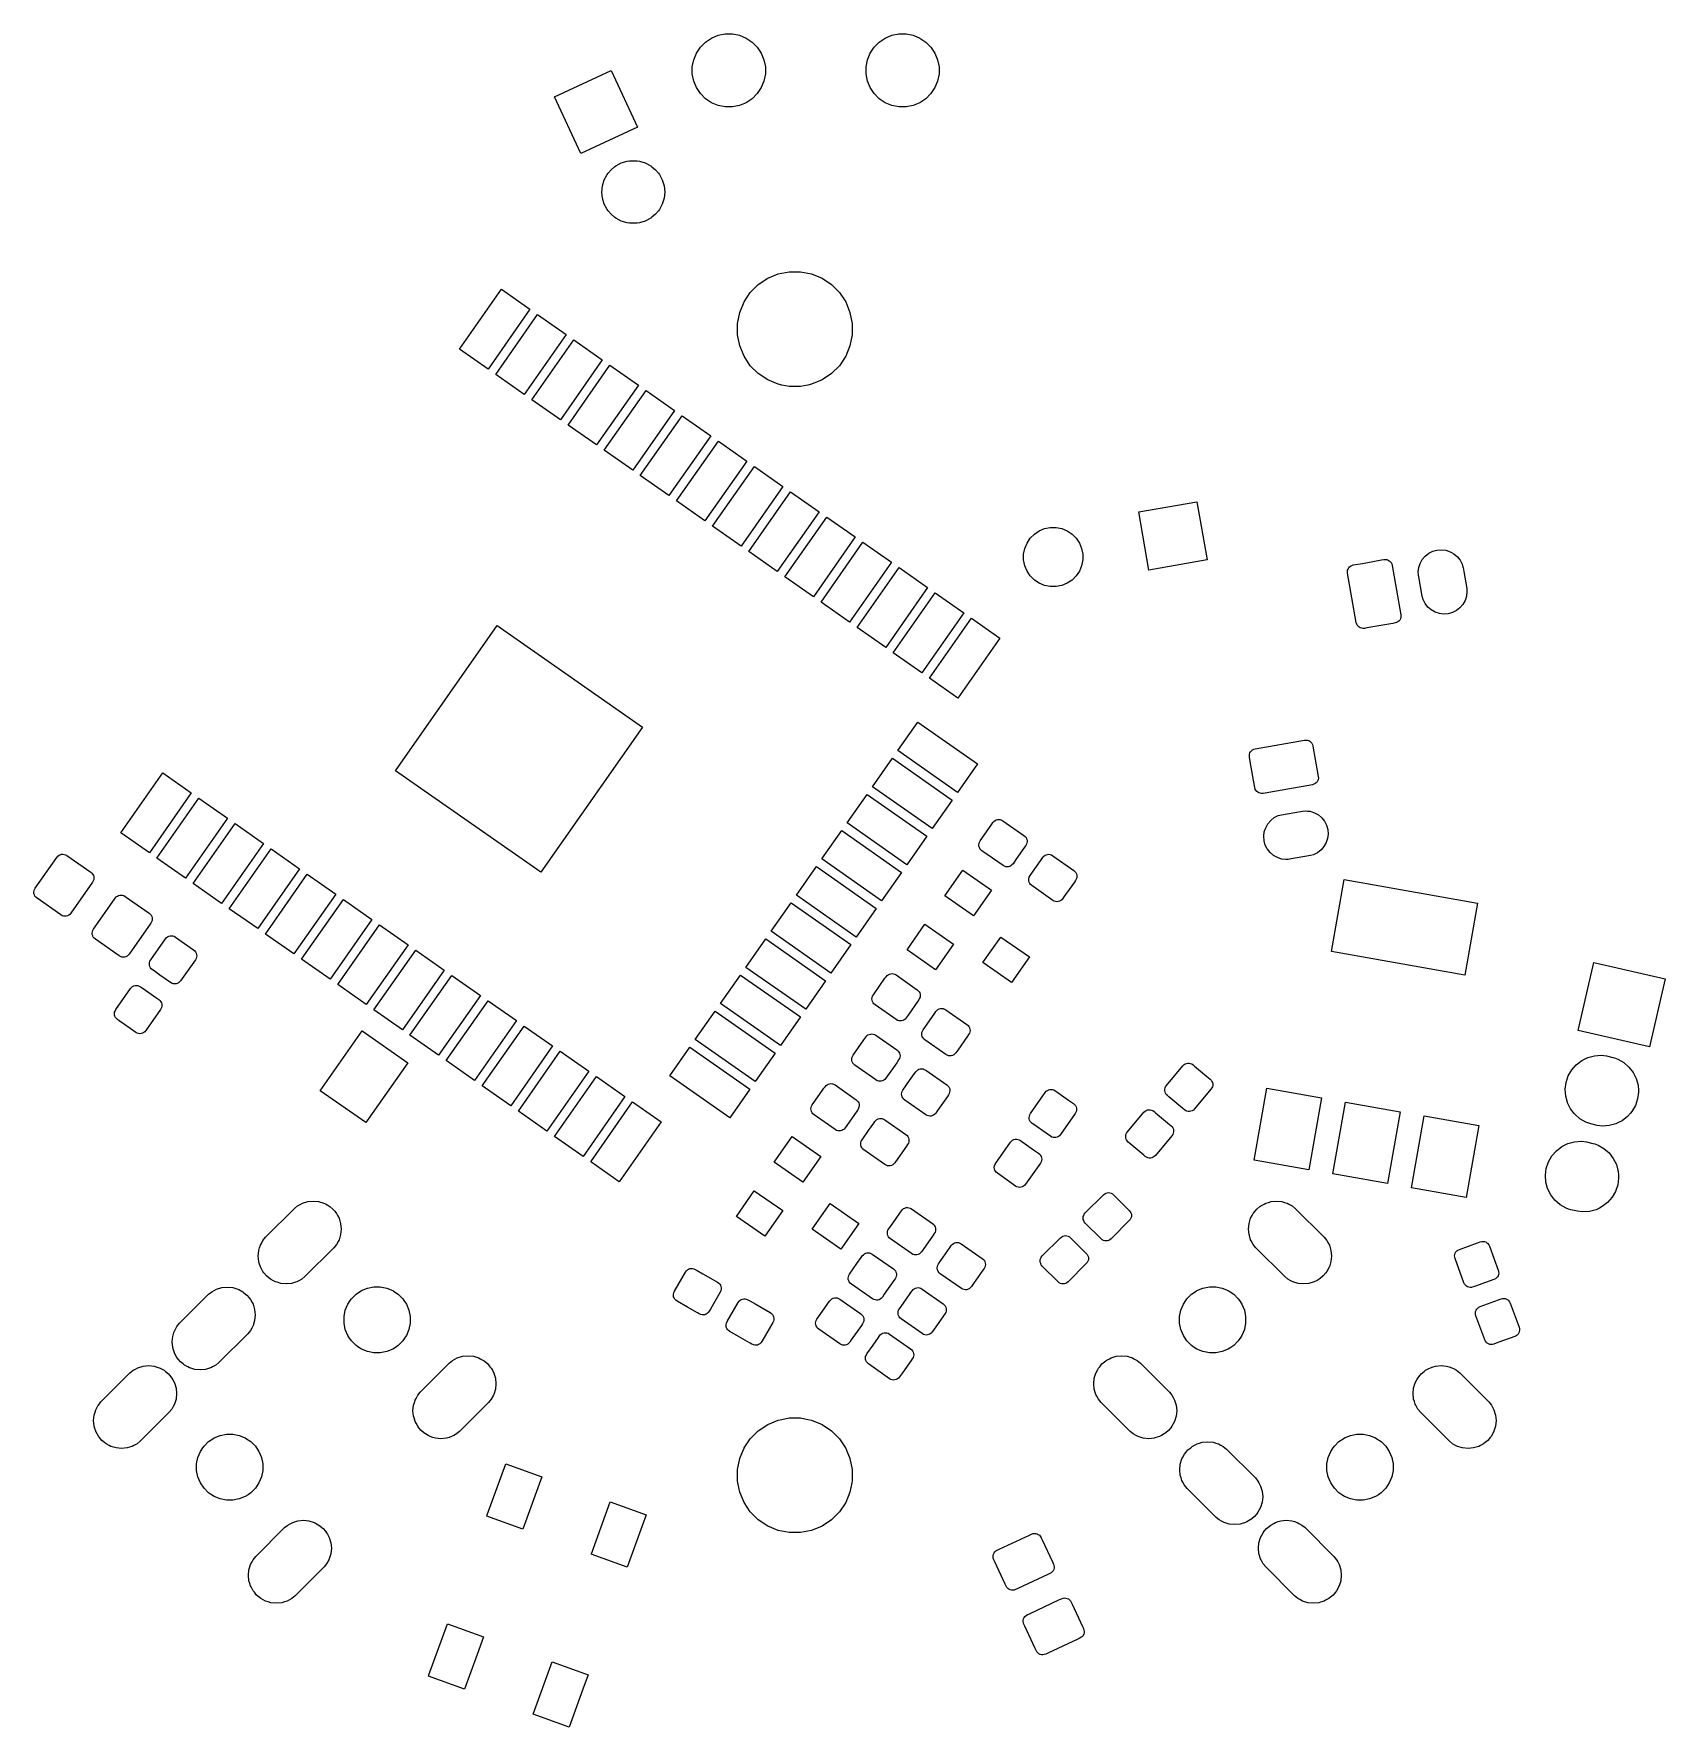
# Model space of a CAD drawing. Extents: x 5.04 to 6.89, y -5.66 to -3.74.
import ezdxf

# ---------------------------------------------------------------- set-up
doc = ezdxf.new("R2010")
doc.units = 0
doc.header["$MEASUREMENT"] = 0
doc.layers.add('BLACK', color=7, linetype='CONTINUOUS')

msp = doc.modelspace()

# ---------------------------------------------------------------- linework, layer by layer
at = {"layer": 'BLACK', "linetype": 'CONTINUOUS'}
for p, q in [((5.81111, -3.74483), (5.81864, -3.74171)), ((5.81864, -3.74171), (5.82663, -3.74012)), ((5.82663, -3.74012), (5.83478, -3.74012)), ((5.83478, -3.74012), (5.84278, -3.74171)), ((5.84278, -3.74171), (5.85031, -3.74483)), ((6.00796, -3.74483), (6.01549, -3.74171)), ((6.01549, -3.74171), (6.02348, -3.74012)), ((6.02348, -3.74012), (6.03163, -3.74012)), ((6.03163, -3.74012), (6.03963, -3.74171)), ((6.03963, -3.74171), (6.04716, -3.74483)), ((5.79092, -3.76943), (5.79404, -3.7619)), ((5.79404, -3.7619), (5.79857, -3.75512)), ((5.79857, -3.75512), (5.80433, -3.74936)), ((5.80433, -3.74936), (5.81111, -3.74483)), ((5.81111, -3.74483), (5.81111, -3.74483)), ((5.85031, -3.74483), (5.85031, -3.74483)), ((5.85031, -3.74483), (5.85709, -3.74936)), ((5.85709, -3.74936), (5.86285, -3.75512)), ((5.86285, -3.75512), (5.86738, -3.7619)), ((5.86738, -3.7619), (5.8705, -3.76943)), ((5.98777, -3.76943), (5.99089, -3.7619)), ((5.99089, -3.7619), (5.99542, -3.75512)), ((5.99542, -3.75512), (6.00118, -3.74936)), ((6.00118, -3.74936), (6.00796, -3.74483)), ((6.00796, -3.74483), (6.00796, -3.74483)), ((6.04716, -3.74483), (6.04716, -3.74483)), ((6.04716, -3.74483), (6.05394, -3.74936)), ((6.05394, -3.74936), (6.0597, -3.75512)), ((6.0597, -3.75512), (6.06423, -3.7619)), ((6.06423, -3.7619), (6.06735, -3.76943)), ((5.78933, -3.77742), (5.79092, -3.76943)), ((5.78933, -3.78557), (5.78933, -3.77742)), ((5.8705, -3.76943), (5.87209, -3.77742)), ((5.87209, -3.77742), (5.87209, -3.78557)), ((5.98618, -3.77742), (5.98777, -3.76943)), ((5.98618, -3.78557), (5.98618, -3.77742)), ((6.06735, -3.76943), (6.06894, -3.77742)), ((6.06894, -3.77742), (6.06894, -3.78557)), ((5.63298, -3.81158), (5.69728, -3.7816)), ((5.69728, -3.7816), (5.72726, -3.8459)), ((5.79092, -3.79357), (5.78933, -3.78557)), ((5.79404, -3.8011), (5.79092, -3.79357)), ((5.8705, -3.79357), (5.86738, -3.8011)), ((5.87209, -3.78557), (5.8705, -3.79357)), ((5.98777, -3.79357), (5.98618, -3.78557)), ((5.99089, -3.8011), (5.98777, -3.79357)), ((6.06735, -3.79357), (6.06423, -3.8011)), ((6.06894, -3.78557), (6.06735, -3.79357)), ((5.66296, -3.87588), (5.63298, -3.81158)), ((5.79857, -3.80787), (5.79404, -3.8011)), ((5.79404, -3.8011), (5.79404, -3.8011)), ((5.80433, -3.81364), (5.79857, -3.80787)), ((5.81111, -3.81816), (5.80433, -3.81364)), ((5.81864, -3.82128), (5.81111, -3.81816)), ((5.81111, -3.81816), (5.81111, -3.81816)), ((5.81111, -3.81816), (5.81111, -3.81816)), ((5.85031, -3.81816), (5.84278, -3.82128)), ((5.85709, -3.81364), (5.85031, -3.81816)), ((5.85031, -3.81816), (5.85031, -3.81816)), ((5.85031, -3.81816), (5.85031, -3.81816)), ((5.86285, -3.80787), (5.85709, -3.81364)), ((5.86738, -3.8011), (5.86285, -3.80787)), ((5.86738, -3.8011), (5.86738, -3.8011)), ((5.99542, -3.80787), (5.99089, -3.8011)), ((5.99089, -3.8011), (5.99089, -3.8011)), ((6.00118, -3.81364), (5.99542, -3.80787)), ((6.00796, -3.81816), (6.00118, -3.81364)), ((6.01549, -3.82128), (6.00796, -3.81816)), ((6.00796, -3.81816), (6.00796, -3.81816)), ((6.00796, -3.81816), (6.00796, -3.81816)), ((6.04716, -3.81816), (6.03963, -3.82128)), ((6.05394, -3.81364), (6.04716, -3.81816)), ((6.04716, -3.81816), (6.04716, -3.81816)), ((6.04716, -3.81816), (6.04716, -3.81816)), ((6.0597, -3.80787), (6.05394, -3.81364)), ((6.06423, -3.8011), (6.0597, -3.80787)), ((6.06423, -3.8011), (6.06423, -3.8011)), ((5.82663, -3.82287), (5.81864, -3.82128)), ((5.83478, -3.82287), (5.82663, -3.82287)), ((5.84278, -3.82128), (5.83478, -3.82287)), ((6.02348, -3.82287), (6.01549, -3.82128)), ((6.03163, -3.82287), (6.02348, -3.82287)), ((6.03963, -3.82128), (6.03163, -3.82287)), ((5.72726, -3.8459), (5.66296, -3.87588)), ((5.6939, -3.89816), (5.69718, -3.89417)), ((5.69718, -3.89417), (5.70117, -3.89089)), ((5.70117, -3.89089), (5.70258, -3.88973)), ((5.70258, -3.88973), (5.70874, -3.88644)), ((5.70874, -3.88644), (5.71543, -3.88441)), ((5.71543, -3.88441), (5.71803, -3.88416)), ((5.71803, -3.88416), (5.72064, -3.8839)), ((5.72064, -3.8839), (5.72412, -3.8839)), ((5.72412, -3.8839), (5.72673, -3.88416)), ((5.72673, -3.88416), (5.72933, -3.88441)), ((5.72933, -3.88441), (5.73602, -3.88644)), ((5.73602, -3.88644), (5.74218, -3.88973)), ((5.74218, -3.88973), (5.74359, -3.89089)), ((5.74359, -3.89089), (5.74758, -3.89417)), ((5.74758, -3.89417), (5.75086, -3.89816)), ((5.68674, -3.91937), (5.68742, -3.91242)), ((5.68742, -3.91242), (5.68945, -3.90573)), ((5.68945, -3.90573), (5.69274, -3.89957)), ((5.69274, -3.89957), (5.6939, -3.89816)), ((5.75086, -3.89816), (5.75202, -3.89957)), ((5.75202, -3.89957), (5.75531, -3.90573)), ((5.75531, -3.90573), (5.75734, -3.91242)), ((5.75734, -3.91242), (5.75802, -3.91937)), ((5.68742, -3.92632), (5.68674, -3.91937)), ((5.68945, -3.93301), (5.68742, -3.92632)), ((5.69274, -3.93917), (5.68945, -3.93301)), ((5.75531, -3.93301), (5.75202, -3.93917)), ((5.75734, -3.92632), (5.75531, -3.93301)), ((5.75802, -3.91937), (5.75734, -3.92632)), ((5.6939, -3.94058), (5.69274, -3.93917)), ((5.69718, -3.94458), (5.6939, -3.94058)), ((5.70117, -3.94785), (5.69718, -3.94458)), ((5.70258, -3.94901), (5.70117, -3.94785)), ((5.70874, -3.9523), (5.70258, -3.94901)), ((5.71543, -3.95433), (5.70874, -3.9523)), ((5.73602, -3.9523), (5.72933, -3.95433)), ((5.74218, -3.94901), (5.73602, -3.9523)), ((5.74359, -3.94785), (5.74218, -3.94901)), ((5.74758, -3.94458), (5.74359, -3.94785)), ((5.75086, -3.94058), (5.74758, -3.94458)), ((5.75202, -3.93917), (5.75086, -3.94058)), ((5.71803, -3.95459), (5.71543, -3.95433)), ((5.72064, -3.95484), (5.71803, -3.95459)), ((5.72412, -3.95484), (5.72064, -3.95484)), ((5.72673, -3.95459), (5.72412, -3.95484)), ((5.72933, -3.95433), (5.72673, -3.95459)), ((5.89074, -4.01147), (5.89911, -4.0098)), ((5.89911, -4.0098), (5.91191, -4.0098)), ((5.91191, -4.0098), (5.92029, -4.01147)), ((5.52559, -4.09748), (5.57306, -4.02969)), ((5.57306, -4.02969), (5.60537, -4.05231)), ((5.85502, -4.03337), (5.86408, -4.02431)), ((5.86408, -4.02431), (5.87472, -4.0172)), ((5.87472, -4.0172), (5.88655, -4.0123)), ((5.88655, -4.0123), (5.89074, -4.01147)), ((5.92029, -4.01147), (5.92447, -4.0123)), ((5.92447, -4.0123), (5.9363, -4.0172)), ((5.9363, -4.0172), (5.94695, -4.02431)), ((5.94695, -4.02431), (5.956, -4.03337)), ((5.84301, -4.05584), (5.84791, -4.04401)), ((5.84791, -4.04401), (5.85502, -4.03337)), ((5.956, -4.03337), (5.96311, -4.04401)), ((5.96311, -4.04401), (5.96801, -4.05584)), ((5.60537, -4.05231), (5.55791, -4.1201)), ((5.56655, -4.12616), (5.61402, -4.05837)), ((5.61402, -4.05837), (5.64633, -4.08099)), ((5.84051, -4.0684), (5.84301, -4.05584)), ((5.84051, -4.08121), (5.84051, -4.0684)), ((5.96801, -4.05584), (5.97051, -4.0684)), ((5.97051, -4.0684), (5.97051, -4.08121)), ((5.64633, -4.08099), (5.59887, -4.14878)), ((5.60751, -4.15483), (5.65498, -4.08704)), ((5.65498, -4.08704), (5.68729, -4.10967)), ((5.84301, -4.09376), (5.84051, -4.08121)), ((5.97051, -4.08121), (5.96801, -4.09376)), ((5.55791, -4.1201), (5.52559, -4.09748)), ((5.84791, -4.10559), (5.84301, -4.09376)), ((5.85502, -4.11624), (5.84791, -4.10559)), ((5.96311, -4.10559), (5.956, -4.11624)), ((5.96801, -4.09376), (5.96311, -4.10559)), ((5.59887, -4.14878), (5.56655, -4.12616)), ((5.68729, -4.10967), (5.63982, -4.17746)), ((5.64847, -4.18351), (5.69593, -4.11572)), ((5.69593, -4.11572), (5.72825, -4.13835)), ((5.86408, -4.12529), (5.85502, -4.11624)), ((5.87472, -4.13241), (5.86408, -4.12529)), ((5.94695, -4.12529), (5.9363, -4.13241)), ((5.956, -4.11624), (5.94695, -4.12529)), ((5.72825, -4.13835), (5.68078, -4.20614)), ((5.68942, -4.21219), (5.73689, -4.1444)), ((5.73689, -4.1444), (5.76921, -4.16703)), ((5.88655, -4.13731), (5.87472, -4.13241)), ((5.89074, -4.13814), (5.88655, -4.13731)), ((5.89911, -4.1398), (5.89074, -4.13814)), ((5.91191, -4.1398), (5.89911, -4.1398)), ((5.92029, -4.13814), (5.91191, -4.1398)), ((5.92447, -4.13731), (5.92029, -4.13814)), ((5.9363, -4.13241), (5.92447, -4.13731)), ((5.63982, -4.17746), (5.60751, -4.15483)), ((5.68078, -4.20614), (5.64847, -4.18351)), ((5.76921, -4.16703), (5.72174, -4.23482)), ((5.73038, -4.24087), (5.77785, -4.17308)), ((5.77785, -4.17308), (5.81016, -4.19571)), ((5.81016, -4.19571), (5.7627, -4.2635)), ((5.77134, -4.26955), (5.81881, -4.20176)), ((5.81881, -4.20176), (5.85112, -4.22439)), ((5.72174, -4.23482), (5.68942, -4.21219)), ((5.7627, -4.2635), (5.73038, -4.24087)), ((5.85112, -4.22439), (5.80365, -4.29218)), ((5.8123, -4.29823), (5.85976, -4.23044)), ((5.85976, -4.23044), (5.89208, -4.25307)), ((5.89208, -4.25307), (5.84461, -4.32086)), ((5.85325, -4.32691), (5.90072, -4.25912)), ((5.90072, -4.25912), (5.93304, -4.28174)), ((5.80365, -4.29218), (5.77134, -4.26955)), ((6.29521, -4.28209), (6.3612, -4.27046)), ((6.3612, -4.27046), (6.37283, -4.33645)), ((5.84461, -4.32086), (5.8123, -4.29823)), ((5.93304, -4.28174), (5.88557, -4.34953)), ((5.89421, -4.35559), (5.94168, -4.2878)), ((5.94168, -4.2878), (5.97399, -4.31042)), ((6.30684, -4.34808), (6.29521, -4.28209)), ((5.97399, -4.31042), (5.92653, -4.37821)), ((5.93517, -4.38426), (5.98264, -4.31647)), ((5.98264, -4.31647), (6.01495, -4.3391)), ((6.1661, -4.32343), (6.16863, -4.31733)), ((6.16863, -4.31733), (6.17229, -4.31184)), ((6.17229, -4.31184), (6.17696, -4.30717)), ((6.17696, -4.30717), (6.18245, -4.30351)), ((6.18245, -4.30351), (6.18855, -4.30098)), ((6.18855, -4.30098), (6.19502, -4.29969)), ((6.19502, -4.29969), (6.20162, -4.29969)), ((6.20162, -4.29969), (6.20809, -4.30098)), ((6.20809, -4.30098), (6.21419, -4.30351)), ((6.21419, -4.30351), (6.21968, -4.30717)), ((6.21968, -4.30717), (6.22434, -4.31184)), ((6.22434, -4.31184), (6.22801, -4.31733)), ((6.22801, -4.31733), (6.23053, -4.32343)), ((5.88557, -4.34953), (5.85325, -4.32691)), ((6.16481, -4.3299), (6.1661, -4.32343)), ((6.16481, -4.3365), (6.16481, -4.3299)), ((6.1661, -4.34297), (6.16481, -4.3365)), ((6.23053, -4.32343), (6.23182, -4.3299)), ((6.23182, -4.3365), (6.23053, -4.34297)), ((6.23182, -4.3299), (6.23182, -4.3365)), ((6.37283, -4.33645), (6.30684, -4.34808)), ((6.5489, -4.34029), (6.5704, -4.3365)), ((6.5704, -4.3365), (6.57299, -4.33604)), ((6.5704, -4.3365), (6.5704, -4.3365)), ((6.57299, -4.33604), (6.57475, -4.33591)), ((6.57475, -4.33591), (6.57627, -4.33609)), ((6.57627, -4.33609), (6.57772, -4.33657)), ((6.57772, -4.33657), (6.57905, -4.33732)), ((6.57905, -4.33732), (6.58021, -4.33831)), ((6.61524, -4.33827), (6.61658, -4.33589)), ((6.61658, -4.33589), (6.61986, -4.33206)), ((6.61986, -4.33206), (6.62383, -4.32894)), ((6.62383, -4.32894), (6.62834, -4.32666)), ((6.62383, -4.32894), (6.62383, -4.32894)), ((6.62383, -4.32894), (6.62383, -4.32894)), ((6.62834, -4.32666), (6.6332, -4.3253)), ((6.6332, -4.3253), (6.63823, -4.32492)), ((6.63823, -4.32492), (6.63823, -4.32492)), ((6.63823, -4.32492), (6.64325, -4.32552)), ((6.64325, -4.32552), (6.64804, -4.32709)), ((6.64804, -4.32709), (6.64804, -4.32709)), ((6.64804, -4.32709), (6.64804, -4.32709)), ((6.64804, -4.32709), (6.64948, -4.3279)), ((6.64948, -4.3279), (6.65244, -4.32957)), ((6.65244, -4.32957), (6.65628, -4.33286)), ((6.65628, -4.33286), (6.65909, -4.33645)), ((6.65909, -4.33645), (6.65939, -4.33683)), ((6.65939, -4.33683), (6.66167, -4.34133)), ((5.92653, -4.37821), (5.89421, -4.35559)), ((6.01495, -4.3391), (5.96748, -4.40689)), ((5.97613, -4.41294), (6.02359, -4.34515)), ((6.02359, -4.34515), (6.05591, -4.36778)), ((6.16863, -4.34907), (6.1661, -4.34297)), ((6.17229, -4.35456), (6.16863, -4.34907)), ((6.17696, -4.35922), (6.17229, -4.35456)), ((6.22434, -4.35456), (6.21968, -4.35922)), ((6.22801, -4.34907), (6.22434, -4.35456)), ((6.23053, -4.34297), (6.22801, -4.34907)), ((6.5317, -4.34971), (6.53188, -4.3482)), ((6.53183, -4.35148), (6.5317, -4.34971)), ((6.5417, -4.40743), (6.53183, -4.35148)), ((6.53188, -4.3482), (6.53236, -4.34675)), ((6.53236, -4.34675), (6.53311, -4.34542)), ((6.53311, -4.34542), (6.5341, -4.34426)), ((6.5341, -4.34426), (6.5353, -4.34332)), ((6.5353, -4.34332), (6.53666, -4.34263)), ((6.53666, -4.34263), (6.53836, -4.34215)), ((6.53836, -4.34215), (6.5489, -4.34029)), ((6.58021, -4.33831), (6.58115, -4.33951)), ((6.58115, -4.33951), (6.58184, -4.34087)), ((6.58184, -4.34087), (6.58232, -4.34257)), ((6.58232, -4.34257), (6.59218, -4.39852)), ((6.61192, -4.3501), (6.61253, -4.34509)), ((6.61221, -4.35388), (6.61192, -4.3501)), ((6.61251, -4.35559), (6.61221, -4.35388)), ((6.61641, -4.37768), (6.61251, -4.35559)), ((6.61253, -4.34509), (6.6141, -4.34029)), ((6.6141, -4.34029), (6.61524, -4.33827)), ((6.6141, -4.34029), (6.6141, -4.34029)), ((6.6141, -4.34029), (6.6141, -4.34029)), ((6.66167, -4.34133), (6.66256, -4.3445)), ((6.66256, -4.3445), (6.66269, -4.34497)), ((6.66269, -4.34497), (6.6635, -4.34953)), ((6.6635, -4.34953), (6.66689, -4.36878)), ((6.05591, -4.36778), (6.00844, -4.43557)), ((6.01708, -4.44162), (6.06455, -4.37383)), ((6.06455, -4.37383), (6.09687, -4.39646)), ((6.18245, -4.36289), (6.17696, -4.35922)), ((6.18855, -4.36542), (6.18245, -4.36289)), ((6.19502, -4.3667), (6.18855, -4.36542)), ((6.20162, -4.3667), (6.19502, -4.3667)), ((6.20809, -4.36542), (6.20162, -4.3667)), ((6.21419, -4.36289), (6.20809, -4.36542)), ((6.21968, -4.35922), (6.21419, -4.36289)), ((6.66718, -4.37255), (6.66658, -4.37756)), ((6.66689, -4.36878), (6.66718, -4.37255)), ((5.96748, -4.40689), (5.93517, -4.38426)), ((6.61743, -4.38132), (6.61641, -4.37768)), ((6.61892, -4.38426), (6.61743, -4.38132)), ((6.61971, -4.38583), (6.61892, -4.38426)), ((6.62283, -4.3898), (6.61971, -4.38583)), ((6.62666, -4.39309), (6.62283, -4.3898)), ((6.63106, -4.39556), (6.62666, -4.39309)), ((6.65527, -4.39371), (6.65077, -4.39599)), ((6.65924, -4.39059), (6.65527, -4.39371)), ((6.65527, -4.39371), (6.65527, -4.39371)), ((6.66253, -4.38676), (6.65924, -4.39059)), ((6.65924, -4.39059), (6.65924, -4.39059)), ((6.665, -4.38236), (6.66253, -4.38676)), ((6.6654, -4.38116), (6.665, -4.38236)), ((6.66658, -4.37756), (6.6654, -4.38116)), ((5.45296, -4.5753), (5.56817, -4.41076)), ((5.56817, -4.41076), (5.73271, -4.52597)), ((6.00844, -4.43557), (5.97613, -4.41294)), ((6.09687, -4.39646), (6.0494, -4.46425)), ((6.05804, -4.4703), (6.10551, -4.40251)), ((6.10551, -4.40251), (6.13782, -4.42514)), ((6.54218, -4.40913), (6.5417, -4.40743)), ((6.54287, -4.41049), (6.54218, -4.40913)), ((6.54381, -4.41169), (6.54287, -4.41049)), ((6.54497, -4.41268), (6.54381, -4.41169)), ((6.5463, -4.41343), (6.54497, -4.41268)), ((6.54775, -4.41391), (6.5463, -4.41343)), ((6.54926, -4.41409), (6.54775, -4.41391)), ((6.55103, -4.41396), (6.54926, -4.41409)), ((6.55361, -4.4135), (6.55103, -4.41396)), ((6.58306, -4.40831), (6.55361, -4.4135)), ((6.55361, -4.4135), (6.55361, -4.4135)), ((6.58565, -4.40785), (6.58306, -4.40831)), ((6.58306, -4.40831), (6.58306, -4.40831)), ((6.58735, -4.40737), (6.58565, -4.40785)), ((6.58872, -4.40668), (6.58735, -4.40737)), ((6.58992, -4.40574), (6.58872, -4.40668)), ((6.59091, -4.40458), (6.58992, -4.40574)), ((6.59166, -4.40325), (6.59091, -4.40458)), ((6.59213, -4.4018), (6.59166, -4.40325)), ((6.59232, -4.40029), (6.59213, -4.4018)), ((6.59218, -4.39852), (6.59232, -4.40029)), ((6.63586, -4.39713), (6.63106, -4.39556)), ((6.64087, -4.39774), (6.63586, -4.39713)), ((6.6459, -4.39735), (6.64087, -4.39774)), ((6.64087, -4.39774), (6.64087, -4.39774)), ((6.65077, -4.39599), (6.6459, -4.39735)), ((6.65077, -4.39599), (6.65077, -4.39599)), ((6.65077, -4.39599), (6.65077, -4.39599)), ((6.13782, -4.42514), (6.09036, -4.49293)), ((6.0494, -4.46425), (6.01708, -4.44162)), ((6.09036, -4.49293), (6.05804, -4.4703)), ((5.73271, -4.52597), (5.6175, -4.69051)), ((6.02208, -4.55254), (6.04471, -4.52023)), ((6.04471, -4.52023), (6.1125, -4.56769)), ((6.42722, -4.55056), (6.48317, -4.54069)), ((6.48317, -4.54069), (6.48493, -4.54056)), ((6.48493, -4.54056), (6.48645, -4.54074)), ((6.48645, -4.54074), (6.4879, -4.54122)), ((6.4879, -4.54122), (6.48923, -4.54196)), ((6.48923, -4.54196), (6.49039, -4.54296)), ((6.49039, -4.54296), (6.49133, -4.54416)), ((6.49133, -4.54416), (6.49202, -4.54552)), ((6.49202, -4.54552), (6.4925, -4.54722)), ((6.4925, -4.54722), (6.49295, -4.54981)), ((5.99341, -4.5935), (6.01603, -4.56118)), ((6.01603, -4.56118), (6.08382, -4.60865)), ((6.08987, -4.60001), (6.02208, -4.55254)), ((6.1125, -4.56769), (6.08987, -4.60001)), ((6.42056, -4.55812), (6.42074, -4.55661)), ((6.42069, -4.55988), (6.42056, -4.55812)), ((6.42115, -4.56247), (6.42069, -4.55988)), ((6.42074, -4.55661), (6.42121, -4.55515)), ((6.42456, -4.58185), (6.42115, -4.56247)), ((6.42115, -4.56247), (6.42115, -4.56247)), ((6.42121, -4.55515), (6.42196, -4.55383)), ((6.42196, -4.55383), (6.42295, -4.55267)), ((6.42295, -4.55267), (6.42416, -4.55172)), ((6.42416, -4.55172), (6.42552, -4.55103)), ((6.42552, -4.55103), (6.42722, -4.55056)), ((6.49295, -4.54981), (6.49482, -4.56039)), ((6.49482, -4.56039), (6.4986, -4.58185)), ((5.1417, -4.64573), (5.18917, -4.57794)), ((5.18917, -4.57794), (5.22149, -4.60057)), ((5.6175, -4.69051), (5.45296, -4.5753)), ((6.4268, -4.59451), (6.42456, -4.58185)), ((6.49808, -4.58658), (6.49733, -4.58791)), ((6.49855, -4.58513), (6.49808, -4.58658)), ((6.49874, -4.58361), (6.49855, -4.58513)), ((6.4986, -4.58185), (6.49874, -4.58361)), ((5.22149, -4.60057), (5.17402, -4.66835)), ((5.96473, -4.63446), (5.98735, -4.60214)), ((5.98735, -4.60214), (6.05514, -4.64961)), ((6.0612, -4.64097), (5.99341, -4.5935)), ((6.42727, -4.59621), (6.4268, -4.59451)), ((6.42796, -4.59757), (6.42727, -4.59621)), ((6.4289, -4.59877), (6.42796, -4.59757)), ((6.43006, -4.59977), (6.4289, -4.59877)), ((6.43139, -4.60052), (6.43006, -4.59977)), ((6.43284, -4.60099), (6.43139, -4.60052)), ((6.43436, -4.60117), (6.43284, -4.60099)), ((6.43612, -4.60104), (6.43436, -4.60117)), ((6.49207, -4.59117), (6.43612, -4.60104)), ((6.49377, -4.5907), (6.49207, -4.59117)), ((6.49514, -4.59001), (6.49377, -4.5907)), ((6.49634, -4.58907), (6.49514, -4.59001)), ((6.49733, -4.58791), (6.49634, -4.58907)), ((5.18266, -4.67441), (5.23013, -4.60662)), ((5.23013, -4.60662), (5.26244, -4.62924)), ((6.08382, -4.60865), (6.0612, -4.64097)), ((6.45332, -4.62629), (6.45697, -4.62527)), ((6.45697, -4.62527), (6.46324, -4.62416)), ((6.45697, -4.62527), (6.45697, -4.62527)), ((6.45697, -4.62527), (6.45697, -4.62527)), ((6.46324, -4.62416), (6.48077, -4.62107)), ((6.48077, -4.62107), (6.48454, -4.62078)), ((6.48454, -4.62078), (6.48454, -4.62078)), ((6.48454, -4.62078), (6.48655, -4.62102)), ((6.48655, -4.62102), (6.48956, -4.62139)), ((6.48956, -4.62139), (6.49315, -4.62256)), ((6.49315, -4.62256), (6.49435, -4.62296)), ((6.49435, -4.62296), (6.49875, -4.62543)), ((6.49875, -4.62543), (6.50241, -4.62857)), ((5.26244, -4.62924), (5.21498, -4.69703)), ((5.22362, -4.70309), (5.27109, -4.6353)), ((5.27109, -4.6353), (5.3034, -4.65792)), ((5.93605, -4.67541), (5.95868, -4.6431)), ((5.95868, -4.6431), (6.02646, -4.69057)), ((6.03252, -4.68192), (5.96473, -4.63446)), ((6.11559, -4.65475), (6.12525, -4.64097)), ((6.12525, -4.64097), (6.12874, -4.63597)), ((6.12874, -4.63597), (6.13002, -4.63415)), ((6.12874, -4.63597), (6.12874, -4.63597)), ((6.13002, -4.63415), (6.13118, -4.6328)), ((6.13118, -4.6328), (6.13239, -4.63185)), ((6.13239, -4.63185), (6.13377, -4.63115)), ((6.13377, -4.63115), (6.13525, -4.63073)), ((6.13525, -4.63073), (6.13679, -4.63061)), ((6.13679, -4.63061), (6.13832, -4.6308)), ((6.13832, -4.6308), (6.13979, -4.63128)), ((6.13979, -4.63128), (6.14135, -4.63216)), ((6.14135, -4.63216), (6.16517, -4.64884)), ((6.43692, -4.64961), (6.43751, -4.64472)), ((6.43751, -4.64472), (6.43908, -4.63992)), ((6.43908, -4.63992), (6.43989, -4.63849)), ((6.43908, -4.63992), (6.43908, -4.63992)), ((6.43908, -4.63992), (6.43908, -4.63992)), ((6.43989, -4.63849), (6.44156, -4.63552)), ((6.44156, -4.63552), (6.44485, -4.63169)), ((6.44485, -4.63169), (6.44882, -4.62857)), ((6.44882, -4.62857), (6.45332, -4.62629)), ((6.44882, -4.62857), (6.44882, -4.62857)), ((6.44882, -4.62857), (6.44882, -4.62857)), ((6.50241, -4.62857), (6.50258, -4.62872)), ((6.50258, -4.62872), (6.5057, -4.63269)), ((6.5057, -4.63269), (6.5057, -4.63269)), ((6.5057, -4.63269), (6.50798, -4.6372)), ((6.50798, -4.6372), (6.50934, -4.64206)), ((6.50934, -4.64206), (6.50973, -4.64709)), ((5.17402, -4.66835), (5.1417, -4.64573)), ((5.3034, -4.65792), (5.25593, -4.72571)), ((5.26458, -4.73176), (5.31204, -4.66397)), ((5.31204, -4.66397), (5.34436, -4.6866)), ((6.05514, -4.64961), (6.03252, -4.68192)), ((6.11405, -4.65931), (6.11424, -4.65777)), ((6.11417, -4.66084), (6.11405, -4.65931)), ((6.11459, -4.66233), (6.11417, -4.66084)), ((6.11424, -4.65777), (6.11472, -4.65631)), ((6.11528, -4.66371), (6.11459, -4.66233)), ((6.11472, -4.65631), (6.11559, -4.65475)), ((6.11624, -4.66492), (6.11528, -4.66371)), ((6.1659, -4.66198), (6.15606, -4.67604)), ((6.16517, -4.64884), (6.16653, -4.65)), ((6.16717, -4.66017), (6.1659, -4.66198)), ((6.16653, -4.65), (6.16748, -4.65121)), ((6.16804, -4.65861), (6.16717, -4.66017)), ((6.16748, -4.65121), (6.16818, -4.65259)), ((6.16852, -4.65714), (6.16804, -4.65861)), ((6.16818, -4.65259), (6.16859, -4.65407)), ((6.16871, -4.65561), (6.16852, -4.65714)), ((6.16859, -4.65407), (6.16871, -4.65561)), ((6.43691, -4.64973), (6.43692, -4.64961)), ((6.43729, -4.65476), (6.43691, -4.64973)), ((6.43865, -4.65962), (6.43729, -4.65476)), ((6.44086, -4.66397), (6.43865, -4.65962)), ((6.44094, -4.66413), (6.44086, -4.66397)), ((6.50508, -4.6613), (6.50179, -4.66513)), ((6.50755, -4.6569), (6.50508, -4.6613)), ((6.50912, -4.6521), (6.50755, -4.6569)), ((6.50973, -4.64709), (6.50912, -4.6521)), ((5.04472, -4.70859), (5.06926, -4.67354)), ((5.06926, -4.67354), (5.07043, -4.67218)), ((5.07043, -4.67218), (5.07165, -4.67122)), ((5.07165, -4.67122), (5.07303, -4.67052)), ((5.07303, -4.67052), (5.07452, -4.6701)), ((5.07452, -4.6701), (5.07607, -4.66999)), ((5.07607, -4.66999), (5.07761, -4.67017)), ((5.07761, -4.67017), (5.07908, -4.67065)), ((5.07908, -4.67065), (5.08065, -4.67153)), ((5.08065, -4.67153), (5.10763, -4.69043)), ((5.21498, -4.69703), (5.18266, -4.67441)), ((6.00384, -4.72288), (5.93605, -4.67541)), ((6.11759, -4.66608), (6.11624, -4.66492)), ((6.14141, -4.68276), (6.11759, -4.66608)), ((6.14297, -4.68364), (6.14141, -4.68276)), ((6.15037, -4.68307), (6.14899, -4.68377)), ((6.15158, -4.68212), (6.15037, -4.68307)), ((6.15275, -4.68077), (6.15158, -4.68212)), ((6.15606, -4.67604), (6.15275, -4.68077)), ((6.17203, -4.69427), (6.18645, -4.67367)), ((6.18645, -4.67367), (6.18762, -4.67232)), ((6.18762, -4.67232), (6.18883, -4.67136)), ((6.18883, -4.67136), (6.19021, -4.67067)), ((6.19021, -4.67067), (6.19169, -4.67025)), ((6.19169, -4.67025), (6.19323, -4.67013)), ((6.19323, -4.67013), (6.19476, -4.67032)), ((6.19476, -4.67032), (6.19623, -4.6708)), ((6.19623, -4.6708), (6.19778, -4.67167)), ((6.19778, -4.67167), (6.22161, -4.68835)), ((6.44405, -4.6681), (6.44094, -4.66413)), ((6.44788, -4.67139), (6.44405, -4.6681)), ((6.45027, -4.67273), (6.44788, -4.67139)), ((6.45228, -4.67386), (6.45027, -4.67273)), ((6.45708, -4.67543), (6.45228, -4.67386)), ((6.45228, -4.67386), (6.45228, -4.67386)), ((6.45228, -4.67386), (6.45228, -4.67386)), ((6.46209, -4.67604), (6.45708, -4.67543)), ((6.46461, -4.67585), (6.46209, -4.67604)), ((6.46209, -4.67604), (6.46209, -4.67604)), ((6.46587, -4.67575), (6.46461, -4.67585)), ((6.48967, -4.67155), (6.46587, -4.67575)), ((6.49332, -4.67053), (6.48967, -4.67155)), ((6.48967, -4.67155), (6.48967, -4.67155)), ((6.48967, -4.67155), (6.48967, -4.67155)), ((6.49782, -4.66825), (6.49332, -4.67053)), ((6.50179, -4.66513), (6.49782, -4.66825)), ((6.49782, -4.66825), (6.49782, -4.66825)), ((5.10964, -4.70181), (5.0851, -4.73686)), ((5.10763, -4.69043), (5.10899, -4.69159)), ((5.10899, -4.69159), (5.10995, -4.69281)), ((5.11052, -4.70025), (5.10964, -4.70181)), ((5.10995, -4.69281), (5.11065, -4.6942)), ((5.111, -4.69878), (5.11052, -4.70025)), ((5.11065, -4.6942), (5.11107, -4.69569)), ((5.11119, -4.69724), (5.111, -4.69878)), ((5.11107, -4.69569), (5.11119, -4.69724)), ((5.34436, -4.6866), (5.29689, -4.75439)), ((5.30553, -4.76044), (5.353, -4.69265)), ((5.353, -4.69265), (5.38532, -4.71528)), ((5.90737, -4.71637), (5.93, -4.68406)), ((5.93, -4.68406), (5.99779, -4.73152)), ((6.02646, -4.69057), (6.00384, -4.72288)), ((6.07552, -4.71713), (6.09589, -4.68804)), ((6.09589, -4.68804), (6.1282, -4.71067)), ((6.14444, -4.68412), (6.14297, -4.68364)), ((6.14597, -4.6843), (6.14444, -4.68412)), ((6.14751, -4.68419), (6.14597, -4.6843)), ((6.14899, -4.68377), (6.14751, -4.68419)), ((6.17049, -4.69882), (6.17067, -4.69729)), ((6.17061, -4.70036), (6.17049, -4.69882)), ((6.17102, -4.70185), (6.17061, -4.70036)), ((6.17067, -4.69729), (6.17115, -4.69583)), ((6.17172, -4.70322), (6.17102, -4.70185)), ((6.17115, -4.69583), (6.17203, -4.69427)), ((6.22233, -4.7015), (6.2105, -4.71841)), ((6.22161, -4.68835), (6.22296, -4.68952)), ((6.22361, -4.69969), (6.22233, -4.7015)), ((6.22296, -4.68952), (6.22392, -4.69073)), ((6.22448, -4.69813), (6.22361, -4.69969)), ((6.22392, -4.69073), (6.22461, -4.69211)), ((6.22496, -4.69666), (6.22448, -4.69813)), ((6.22461, -4.69211), (6.22503, -4.69359)), ((6.22515, -4.69513), (6.22496, -4.69666)), ((6.22503, -4.69359), (6.22515, -4.69513)), ((6.51351, -4.78028), (6.52788, -4.69878)), ((6.52788, -4.69878), (6.67917, -4.72546)), ((5.04317, -4.71316), (5.04336, -4.71162)), ((5.04329, -4.71471), (5.04317, -4.71316)), ((5.04371, -4.7162), (5.04329, -4.71471)), ((5.04336, -4.71162), (5.04384, -4.71015)), ((5.04441, -4.71759), (5.04371, -4.7162)), ((5.04384, -4.71015), (5.04472, -4.70859)), ((5.04537, -4.71881), (5.04441, -4.71759)), ((5.04673, -4.71997), (5.04537, -4.71881)), ((5.07371, -4.73887), (5.04673, -4.71997)), ((5.11083, -4.75488), (5.13537, -4.71983)), ((5.13537, -4.71983), (5.13654, -4.71847)), ((5.13654, -4.71847), (5.13776, -4.71752)), ((5.13776, -4.71752), (5.13914, -4.71681)), ((5.13914, -4.71681), (5.14064, -4.7164)), ((5.14064, -4.7164), (5.14218, -4.71628)), ((5.14218, -4.71628), (5.14372, -4.71646)), ((5.14372, -4.71646), (5.1452, -4.71695)), ((5.1452, -4.71695), (5.14676, -4.71783)), ((5.14676, -4.71783), (5.17374, -4.73672)), ((5.25593, -4.72571), (5.22362, -4.70309)), ((5.38532, -4.71528), (5.33785, -4.78307)), ((5.34649, -4.78912), (5.39396, -4.72133)), ((5.39396, -4.72133), (5.42627, -4.74396)), ((5.97516, -4.76384), (5.90737, -4.71637)), ((6.10784, -4.73976), (6.07552, -4.71713)), ((6.1282, -4.71067), (6.10784, -4.73976)), ((6.17267, -4.70444), (6.17172, -4.70322)), ((6.17403, -4.7056), (6.17267, -4.70444)), ((6.19785, -4.72228), (6.17403, -4.7056)), ((6.20918, -4.72028), (6.20802, -4.72164)), ((6.2105, -4.71841), (6.20918, -4.72028)), ((5.07528, -4.73975), (5.07371, -4.73887)), ((5.07675, -4.74023), (5.07528, -4.73975)), ((5.07829, -4.74041), (5.07675, -4.74023)), ((5.07983, -4.7403), (5.07829, -4.74041)), ((5.08133, -4.73988), (5.07983, -4.7403)), ((5.08271, -4.73918), (5.08133, -4.73988)), ((5.08393, -4.73822), (5.08271, -4.73918)), ((5.0851, -4.73686), (5.08393, -4.73822)), ((5.17374, -4.73672), (5.1751, -4.73789)), ((5.1751, -4.73789), (5.17606, -4.73911)), ((5.17606, -4.73911), (5.17676, -4.74049)), ((5.17676, -4.74049), (5.17718, -4.74198)), ((5.29689, -4.75439), (5.26458, -4.73176)), ((5.87869, -4.75733), (5.90132, -4.72502)), ((5.90132, -4.72502), (5.96911, -4.77248)), ((5.99779, -4.73152), (5.97516, -4.76384)), ((6.19941, -4.72316), (6.19785, -4.72228)), ((6.20087, -4.72364), (6.19941, -4.72316)), ((6.20241, -4.72382), (6.20087, -4.72364)), ((6.20394, -4.7237), (6.20241, -4.72382)), ((6.20543, -4.72329), (6.20394, -4.7237)), ((6.20681, -4.72259), (6.20543, -4.72329)), ((6.20802, -4.72164), (6.20681, -4.72259)), ((6.67917, -4.72546), (6.6648, -4.80693)), ((5.10929, -4.75946), (5.10947, -4.75792)), ((5.1094, -4.761), (5.10929, -4.75946)), ((5.10947, -4.75792), (5.10995, -4.75644)), ((5.10995, -4.75644), (5.11083, -4.75488)), ((5.17575, -4.74811), (5.15121, -4.78315)), ((5.17663, -4.74654), (5.17575, -4.74811)), ((5.17711, -4.74507), (5.17663, -4.74654)), ((5.1773, -4.74353), (5.17711, -4.74507)), ((5.17718, -4.74198), (5.1773, -4.74353)), ((5.42627, -4.74396), (5.37881, -4.81175)), ((5.38745, -4.8178), (5.43492, -4.75001)), ((5.43492, -4.75001), (5.46723, -4.77264)), ((5.94648, -4.8048), (5.87869, -4.75733)), ((6.03262, -4.7784), (6.05298, -4.74931)), ((6.05298, -4.74931), (6.0853, -4.77194)), ((5.10982, -4.76249), (5.1094, -4.761)), ((5.11052, -4.76388), (5.10982, -4.76249)), ((5.11148, -4.7651), (5.11052, -4.76388)), ((5.11284, -4.76627), (5.11148, -4.7651)), ((5.13983, -4.78516), (5.11284, -4.76627)), ((5.17556, -4.78973), (5.19224, -4.7659)), ((5.19224, -4.7659), (5.1934, -4.76455)), ((5.1934, -4.76455), (5.19461, -4.7636)), ((5.19461, -4.7636), (5.19599, -4.7629)), ((5.19599, -4.7629), (5.19748, -4.76248)), ((5.19748, -4.76248), (5.19902, -4.76237)), ((5.19902, -4.76237), (5.20055, -4.76255)), ((5.20055, -4.76255), (5.20201, -4.76303)), ((5.20201, -4.76303), (5.20357, -4.76391)), ((5.20357, -4.76391), (5.22417, -4.77833)), ((5.22417, -4.77833), (5.22552, -4.77949)), ((5.33785, -4.78307), (5.30553, -4.76044)), ((5.46723, -4.77264), (5.41976, -4.84043)), ((5.42841, -4.84648), (5.47587, -4.77869)), ((5.47587, -4.77869), (5.50819, -4.80132)), ((5.85001, -4.79829), (5.87264, -4.76597)), ((5.87264, -4.76597), (5.94043, -4.81344)), ((5.96911, -4.77248), (5.94648, -4.8048)), ((6.06493, -4.80103), (6.03262, -4.7784)), ((6.0853, -4.77194), (6.06493, -4.80103)), ((6.11857, -4.79293), (6.13894, -4.76384)), ((6.13894, -4.76384), (6.17125, -4.78647)), ((5.14139, -4.78604), (5.13983, -4.78516)), ((5.14286, -4.78652), (5.14139, -4.78604)), ((5.1444, -4.78671), (5.14286, -4.78652)), ((5.14595, -4.78659), (5.1444, -4.78671)), ((5.14744, -4.78617), (5.14595, -4.78659)), ((5.14882, -4.78547), (5.14744, -4.78617)), ((5.15004, -4.78451), (5.14882, -4.78547)), ((5.15121, -4.78315), (5.15004, -4.78451)), ((5.17402, -4.79428), (5.1742, -4.79275)), ((5.17413, -4.79582), (5.17402, -4.79428)), ((5.17455, -4.79731), (5.17413, -4.79582)), ((5.1742, -4.79275), (5.17468, -4.79128)), ((5.17525, -4.79868), (5.17455, -4.79731)), ((5.17468, -4.79128), (5.17556, -4.78973)), ((5.22617, -4.78966), (5.20948, -4.81348)), ((5.22552, -4.77949), (5.22648, -4.78071)), ((5.22704, -4.7881), (5.22617, -4.78966)), ((5.22648, -4.78071), (5.22717, -4.78208)), ((5.22752, -4.78664), (5.22704, -4.7881)), ((5.22717, -4.78208), (5.22759, -4.78357)), ((5.22771, -4.78511), (5.22752, -4.78664)), ((5.22759, -4.78357), (5.22771, -4.78511)), ((5.37881, -4.81175), (5.34649, -4.78912)), ((5.9178, -4.84575), (5.85001, -4.79829)), ((6.15088, -4.81556), (6.11857, -4.79293)), ((6.17125, -4.78647), (6.15088, -4.81556)), ((6.6648, -4.80696), (6.51351, -4.78028)), ((6.79331, -4.86974), (6.81109, -4.79275)), ((6.81109, -4.79275), (6.89172, -4.81136)), ((5.1762, -4.7999), (5.17525, -4.79868)), ((5.17755, -4.80106), (5.1762, -4.7999)), ((5.17937, -4.80233), (5.17755, -4.80106)), ((5.18594, -4.80693), (5.17937, -4.80233)), ((5.17937, -4.80233), (5.17937, -4.80233)), ((5.19815, -4.81548), (5.18594, -4.80693)), ((5.19971, -4.81636), (5.19815, -4.81548)), ((5.20118, -4.81684), (5.19971, -4.81636)), ((5.20271, -4.81702), (5.20118, -4.81684)), ((5.20425, -4.81691), (5.20271, -4.81702)), ((5.20573, -4.81649), (5.20425, -4.81691)), ((5.20711, -4.81579), (5.20573, -4.81649)), ((5.20832, -4.81484), (5.20711, -4.81579)), ((5.20948, -4.81348), (5.20832, -4.81484)), ((5.50819, -4.80132), (5.46072, -4.86911)), ((5.46936, -4.87516), (5.51683, -4.80737)), ((5.51683, -4.80737), (5.54915, -4.83)), ((5.82133, -4.83925), (5.84396, -4.80693)), ((5.84396, -4.80693), (5.91175, -4.8544)), ((5.94043, -4.81344), (5.9178, -4.84575)), ((6.00179, -4.81899), (6.00761, -4.81069)), ((6.00761, -4.81069), (6.00888, -4.80887)), ((6.00761, -4.81069), (6.00761, -4.81069)), ((6.00888, -4.80887), (6.01004, -4.80751)), ((6.01004, -4.80751), (6.01126, -4.80656)), ((6.01126, -4.80656), (6.01263, -4.80586)), ((6.01263, -4.80586), (6.01412, -4.80545)), ((6.01412, -4.80545), (6.01566, -4.80533)), ((6.01566, -4.80533), (6.01719, -4.80551)), ((6.01719, -4.80551), (6.01866, -4.80599)), ((6.01866, -4.80599), (6.02021, -4.80687)), ((6.02021, -4.80687), (6.04404, -4.82355)), ((6.6648, -4.80693), (6.6648, -4.80696)), ((6.6648, -4.80696), (6.6648, -4.80696)), ((6.89172, -4.81136), (6.87395, -4.88835)), ((5.13604, -4.84617), (5.15272, -4.82234)), ((5.15272, -4.82234), (5.15388, -4.82099)), ((5.15388, -4.82099), (5.1551, -4.82003)), ((5.1551, -4.82003), (5.15647, -4.81934)), ((5.15647, -4.81934), (5.15796, -4.81892)), ((5.15796, -4.81892), (5.1595, -4.8188)), ((5.1595, -4.8188), (5.16103, -4.81899)), ((5.16103, -4.81899), (5.1625, -4.81947)), ((5.1625, -4.81947), (5.16405, -4.82034)), ((5.16405, -4.82034), (5.16587, -4.82162)), ((5.16587, -4.82162), (5.18264, -4.83336)), ((5.18264, -4.83336), (5.18465, -4.83477)), ((5.18465, -4.83477), (5.18601, -4.83593)), ((5.18601, -4.83593), (5.18696, -4.83714)), ((5.41976, -4.84043), (5.38745, -4.8178)), ((5.54915, -4.83), (5.50168, -4.89779)), ((5.51032, -4.90384), (5.55779, -4.83605)), ((5.55779, -4.83605), (5.5901, -4.85867)), ((5.99292, -4.83402), (5.9931, -4.83249)), ((5.99304, -4.83556), (5.99292, -4.83402)), ((5.99345, -4.83704), (5.99304, -4.83556)), ((5.9931, -4.83249), (5.99358, -4.83102)), ((5.99358, -4.83102), (5.99446, -4.82947)), ((5.99446, -4.82947), (6.00179, -4.81899)), ((6.04476, -4.8367), (6.03387, -4.85226)), ((6.04404, -4.82355), (6.04539, -4.82471)), ((6.04603, -4.83488), (6.04476, -4.8367)), ((6.04539, -4.82471), (6.04634, -4.82593)), ((6.04691, -4.83333), (6.04603, -4.83488)), ((6.04634, -4.82593), (6.04704, -4.8273)), ((6.04739, -4.83186), (6.04691, -4.83333)), ((6.04704, -4.8273), (6.04746, -4.82879)), ((6.04757, -4.83033), (6.04739, -4.83186)), ((6.04746, -4.82879), (6.04757, -4.83033)), ((5.1345, -4.85072), (5.13468, -4.84919)), ((5.13462, -4.85226), (5.1345, -4.85072)), ((5.13503, -4.85374), (5.13462, -4.85226)), ((5.13468, -4.84919), (5.13516, -4.84772)), ((5.13573, -4.85512), (5.13503, -4.85374)), ((5.13516, -4.84772), (5.13604, -4.84617)), ((5.13668, -4.85633), (5.13573, -4.85512)), ((5.18665, -4.8461), (5.16997, -4.86992)), ((5.18752, -4.84454), (5.18665, -4.8461)), ((5.18696, -4.83714), (5.18765, -4.83852)), ((5.188, -4.84308), (5.18752, -4.84454)), ((5.18765, -4.83852), (5.18807, -4.84001)), ((5.18819, -4.84154), (5.188, -4.84308)), ((5.18807, -4.84001), (5.18819, -4.84154)), ((5.46072, -4.86911), (5.42841, -4.84648)), ((5.79265, -4.8802), (5.81528, -4.84789)), ((5.81528, -4.84789), (5.88307, -4.89535)), ((5.88912, -4.88671), (5.82133, -4.83925)), ((5.91175, -4.8544), (5.88912, -4.88671)), ((5.99415, -4.83842), (5.99345, -4.83704)), ((5.9951, -4.83963), (5.99415, -4.83842)), ((5.99646, -4.8408), (5.9951, -4.83963)), ((6.02028, -4.85748), (5.99646, -4.8408)), ((6.03161, -4.85548), (6.03045, -4.85684)), ((6.03387, -4.85226), (6.03161, -4.85548)), ((6.05805, -4.85877), (6.06405, -4.8502)), ((6.06405, -4.8502), (6.06532, -4.84839)), ((6.06405, -4.8502), (6.06405, -4.8502)), ((6.06532, -4.84839), (6.06648, -4.84703)), ((6.06648, -4.84703), (6.0677, -4.84608)), ((6.0677, -4.84608), (6.06907, -4.84538)), ((6.06907, -4.84538), (6.07056, -4.84497)), ((6.07056, -4.84497), (6.0721, -4.84485)), ((6.0721, -4.84485), (6.07363, -4.84503)), ((6.07363, -4.84503), (6.07509, -4.84551)), ((6.07509, -4.84551), (6.07665, -4.84639)), ((6.07665, -4.84639), (6.10047, -4.86307)), ((5.13804, -4.8575), (5.13668, -4.85633)), ((5.13985, -4.85877), (5.13804, -4.8575)), ((5.146, -4.86307), (5.13985, -4.85877)), ((5.13985, -4.85877), (5.13985, -4.85877)), ((5.15864, -4.87192), (5.146, -4.86307)), ((5.16019, -4.8728), (5.15864, -4.87192)), ((5.16166, -4.87328), (5.16019, -4.8728)), ((5.16319, -4.87346), (5.16166, -4.87328)), ((5.16473, -4.87334), (5.16319, -4.87346)), ((5.16621, -4.87293), (5.16473, -4.87334)), ((5.16759, -4.87223), (5.16621, -4.87293)), ((5.1688, -4.87128), (5.16759, -4.87223)), ((5.16997, -4.86992), (5.1688, -4.87128)), ((5.36776, -4.93805), (5.41522, -4.87026)), ((5.41522, -4.87026), (5.46689, -4.90644)), ((5.5901, -4.85867), (5.54264, -4.92646)), ((5.55128, -4.93252), (5.59875, -4.86473)), ((5.59875, -4.86473), (5.63106, -4.88735)), ((5.98717, -4.87585), (5.98838, -4.8749)), ((5.98838, -4.8749), (5.98976, -4.8742)), ((5.98976, -4.8742), (5.99125, -4.87379)), ((5.99125, -4.87379), (5.99278, -4.87367)), ((5.99278, -4.87367), (5.99432, -4.87386)), ((5.99432, -4.87386), (5.99578, -4.87434)), ((5.99578, -4.87434), (5.99734, -4.87521)), ((6.02184, -4.85835), (6.02028, -4.85748)), ((6.0233, -4.85883), (6.02184, -4.85835)), ((6.02483, -4.85902), (6.0233, -4.85883)), ((6.02637, -4.8589), (6.02483, -4.85902)), ((6.02786, -4.85849), (6.02637, -4.8589)), ((6.02923, -4.85779), (6.02786, -4.85849)), ((6.03045, -4.85684), (6.02923, -4.85779)), ((6.04935, -4.87354), (6.04954, -4.87201)), ((6.04947, -4.87508), (6.04935, -4.87354)), ((6.04989, -4.87656), (6.04947, -4.87508)), ((6.04954, -4.87201), (6.05002, -4.87054)), ((6.05002, -4.87054), (6.0509, -4.86898)), ((6.0509, -4.86898), (6.05805, -4.85877)), ((6.10047, -4.86307), (6.10183, -4.86423)), ((6.10247, -4.8744), (6.1012, -4.87622)), ((6.10183, -4.86423), (6.10278, -4.86545)), ((6.10335, -4.87284), (6.10247, -4.8744)), ((6.10278, -4.86545), (6.10348, -4.86682)), ((6.10383, -4.87138), (6.10335, -4.87284)), ((6.10348, -4.86682), (6.10389, -4.86831)), ((6.10401, -4.86985), (6.10383, -4.87138)), ((6.10389, -4.86831), (6.10401, -4.86985)), ((6.87395, -4.88835), (6.79331, -4.86974)), ((5.50168, -4.89779), (5.46936, -4.87516)), ((5.63106, -4.88735), (5.58359, -4.95514)), ((5.59224, -4.96119), (5.6397, -4.89341)), ((5.6397, -4.89341), (5.67202, -4.91603)), ((5.76398, -4.92116), (5.7866, -4.88885)), ((5.7866, -4.88885), (5.85439, -4.93631)), ((5.86044, -4.92767), (5.79265, -4.8802)), ((5.97158, -4.89781), (5.98383, -4.88032)), ((5.98383, -4.88032), (5.98473, -4.87903)), ((5.98473, -4.87903), (5.98601, -4.87721)), ((5.98473, -4.87903), (5.98473, -4.87903)), ((5.98601, -4.87721), (5.98717, -4.87585)), ((5.99734, -4.87521), (6.02116, -4.89189)), ((6.02116, -4.89189), (6.02252, -4.89306)), ((6.02252, -4.89306), (6.02347, -4.89427)), ((6.02347, -4.89427), (6.02417, -4.89565)), ((6.05059, -4.87794), (6.04989, -4.87656)), ((6.05154, -4.87915), (6.05059, -4.87794)), ((6.05289, -4.88032), (6.05154, -4.87915)), ((6.07672, -4.897), (6.05289, -4.88032)), ((6.09019, -4.89194), (6.08805, -4.895)), ((6.1012, -4.87622), (6.09019, -4.89194)), ((5.46689, -4.90644), (5.41942, -4.97423)), ((5.54264, -4.92646), (5.51032, -4.90384)), ((5.88307, -4.89535), (5.86044, -4.92767)), ((5.97004, -4.90236), (5.97023, -4.90083)), ((5.97016, -4.9039), (5.97004, -4.90236)), ((5.97058, -4.90539), (5.97016, -4.9039)), ((5.97023, -4.90083), (5.97071, -4.89936)), ((5.97127, -4.90676), (5.97058, -4.90539)), ((5.97071, -4.89936), (5.97158, -4.89781)), ((5.97223, -4.90798), (5.97127, -4.90676)), ((5.97358, -4.90914), (5.97223, -4.90798)), ((5.99741, -4.92582), (5.97358, -4.90914)), ((6.02091, -4.90644), (6.01053, -4.92126)), ((6.02316, -4.90322), (6.02091, -4.90644)), ((6.02404, -4.90167), (6.02316, -4.90322)), ((6.02452, -4.9002), (6.02404, -4.90167)), ((6.02417, -4.89565), (6.02458, -4.89713)), ((6.0247, -4.89867), (6.02452, -4.9002)), ((6.02458, -4.89713), (6.0247, -4.89867)), ((6.0462, -4.91372), (6.04768, -4.91331)), ((6.04768, -4.91331), (6.04922, -4.91319)), ((6.04922, -4.91319), (6.05075, -4.91337)), ((6.05075, -4.91337), (6.05222, -4.91385)), ((6.07827, -4.89787), (6.07672, -4.897)), ((6.07974, -4.89835), (6.07827, -4.89787)), ((6.08127, -4.89854), (6.07974, -4.89835)), ((6.08281, -4.89842), (6.08127, -4.89854)), ((6.0843, -4.898), (6.08281, -4.89842)), ((6.08567, -4.89731), (6.0843, -4.898)), ((6.08688, -4.89635), (6.08567, -4.89731)), ((6.08805, -4.895), (6.08688, -4.89635)), ((6.32666, -4.93207), (6.34535, -4.90979)), ((6.34535, -4.90979), (6.34663, -4.90854)), ((6.34663, -4.90854), (6.34792, -4.9077)), ((6.34792, -4.9077), (6.34935, -4.90712)), ((6.34935, -4.90712), (6.35087, -4.90684)), ((6.35087, -4.90684), (6.35241, -4.90686)), ((6.35241, -4.90686), (6.35392, -4.90717)), ((6.35392, -4.90717), (6.35534, -4.90778)), ((6.35534, -4.90778), (6.35681, -4.90879)), ((6.35681, -4.90879), (6.35851, -4.91021)), ((6.35851, -4.91021), (6.35851, -4.91021)), ((6.35851, -4.91021), (6.37438, -4.92352)), ((6.78588, -4.91451), (6.791, -4.90865)), ((6.791, -4.90865), (6.79716, -4.9039)), ((6.791, -4.90865), (6.791, -4.90865)), ((6.79716, -4.9039), (6.80414, -4.90044)), ((6.80414, -4.90044), (6.81165, -4.89841)), ((6.80414, -4.90044), (6.80414, -4.90044)), ((6.80414, -4.90044), (6.80414, -4.90044)), ((6.81165, -4.89841), (6.81941, -4.89789)), ((6.81941, -4.89789), (6.8252, -4.89864)), ((6.8252, -4.89864), (6.83262, -4.90035)), ((6.83262, -4.90035), (6.83262, -4.90035)), ((6.83262, -4.90035), (6.83453, -4.90099)), ((6.83453, -4.90099), (6.83815, -4.90221)), ((6.83815, -4.90221), (6.8449, -4.90609)), ((6.8449, -4.90609), (6.85076, -4.91121)), ((6.85076, -4.91121), (6.85551, -4.91737)), ((5.58359, -4.95514), (5.55128, -4.93252)), ((5.67202, -4.91603), (5.62455, -4.98382)), ((5.63319, -4.98987), (5.68066, -4.92208)), ((5.68066, -4.92208), (5.71298, -4.94471)), ((5.83176, -4.96863), (5.76398, -4.92116)), ((5.93969, -4.93355), (5.94085, -4.9322)), ((5.94085, -4.9322), (5.94206, -4.93125)), ((5.94206, -4.93125), (5.94344, -4.93055)), ((5.94344, -4.93055), (5.94493, -4.93013)), ((5.94493, -4.93013), (5.94646, -4.93002)), ((5.94646, -4.93002), (5.948, -4.9302)), ((5.948, -4.9302), (5.94946, -4.93068)), ((5.94946, -4.93068), (5.95102, -4.93156)), ((5.95102, -4.93156), (5.97484, -4.94824)), ((5.99896, -4.9267), (5.99741, -4.92582)), ((6.00043, -4.92718), (5.99896, -4.9267)), ((6.00196, -4.92736), (6.00043, -4.92718)), ((6.0035, -4.92724), (6.00196, -4.92736)), ((6.00498, -4.92683), (6.0035, -4.92724)), ((6.00636, -4.92613), (6.00498, -4.92683)), ((6.00757, -4.92518), (6.00636, -4.92613)), ((6.00874, -4.92382), (6.00757, -4.92518)), ((6.01053, -4.92126), (6.00874, -4.92382)), ((6.02802, -4.93733), (6.03548, -4.92668)), ((6.03548, -4.92668), (6.04117, -4.91855)), ((6.04117, -4.91855), (6.04245, -4.91673)), ((6.04117, -4.91855), (6.04117, -4.91855)), ((6.04245, -4.91673), (6.04361, -4.91537)), ((6.04361, -4.91537), (6.04482, -4.91442)), ((6.04482, -4.91442), (6.0462, -4.91372)), ((6.05222, -4.91385), (6.05378, -4.91473)), ((6.05378, -4.91473), (6.0776, -4.93141)), ((6.0776, -4.93141), (6.07895, -4.93257)), ((6.07895, -4.93257), (6.07991, -4.93379)), ((6.32565, -4.93354), (6.32666, -4.93207)), ((6.37438, -4.92352), (6.37438, -4.92352)), ((6.37438, -4.92352), (6.37608, -4.92495)), ((6.37608, -4.92495), (6.37732, -4.92623)), ((6.37732, -4.92623), (6.37817, -4.92752)), ((6.37817, -4.92752), (6.37874, -4.92895)), ((6.37901, -4.93201), (6.37869, -4.93352)), ((6.37874, -4.92895), (6.37903, -4.93047)), ((6.37903, -4.93047), (6.37901, -4.93201)), ((6.77852, -4.93636), (6.77952, -4.92864)), ((6.77952, -4.92864), (6.78201, -4.92126)), ((6.78201, -4.92126), (6.78588, -4.91451)), ((6.85551, -4.91737), (6.85897, -4.92434)), ((6.85897, -4.92434), (6.861, -4.93186)), ((6.861, -4.93186), (6.861, -4.93186)), ((6.861, -4.93186), (6.8614, -4.93768)), ((5.41942, -4.97423), (5.36776, -4.93805)), ((5.71298, -4.94471), (5.66551, -5.0125)), ((5.67415, -5.01855), (5.72162, -4.95076)), ((5.72162, -4.95076), (5.75393, -4.97339)), ((5.85439, -4.93631), (5.83176, -4.96863)), ((5.92526, -4.95415), (5.9336, -4.94225)), ((5.9336, -4.94225), (5.93842, -4.93537)), ((5.93842, -4.93537), (5.93969, -4.93355)), ((5.93842, -4.93537), (5.93842, -4.93537)), ((5.97484, -4.94824), (5.9762, -4.9494)), ((5.9762, -4.9494), (5.97715, -4.95061)), ((5.97715, -4.95061), (5.97785, -4.95199)), ((6.02648, -4.94188), (6.02667, -4.94035)), ((6.0266, -4.94342), (6.02648, -4.94188)), ((6.02701, -4.9449), (6.0266, -4.94342)), ((6.02667, -4.94035), (6.02715, -4.93888)), ((6.02771, -4.94628), (6.02701, -4.9449)), ((6.02715, -4.93888), (6.02802, -4.93733)), ((6.02866, -4.94749), (6.02771, -4.94628)), ((6.03002, -4.94866), (6.02866, -4.94749)), ((6.05384, -4.96534), (6.03002, -4.94866)), ((6.07832, -4.94456), (6.06709, -4.96061)), ((6.0796, -4.94274), (6.07832, -4.94456)), ((6.08047, -4.94119), (6.0796, -4.94274)), ((6.07991, -4.93379), (6.0806, -4.93516)), ((6.08095, -4.93972), (6.08047, -4.94119)), ((6.0806, -4.93516), (6.08102, -4.93665)), ((6.08114, -4.93819), (6.08095, -4.93972)), ((6.08102, -4.93665), (6.08114, -4.93819)), ((6.1726, -4.96394), (6.18929, -4.94012)), ((6.18929, -4.94012), (6.19045, -4.93876)), ((6.19045, -4.93876), (6.19166, -4.93781)), ((6.19166, -4.93781), (6.19304, -4.93711)), ((6.19304, -4.93711), (6.19452, -4.9367)), ((6.19452, -4.9367), (6.19606, -4.93658)), ((6.19606, -4.93658), (6.19759, -4.93676)), ((6.19759, -4.93676), (6.19906, -4.93724)), ((6.19906, -4.93724), (6.20062, -4.93812)), ((6.20062, -4.93812), (6.20243, -4.93939)), ((6.20243, -4.93939), (6.2156, -4.94861)), ((6.2156, -4.94861), (6.22122, -4.95254)), ((6.32471, -4.93801), (6.32473, -4.93647)), ((6.32499, -4.93953), (6.32471, -4.93801)), ((6.32473, -4.93647), (6.32504, -4.93496)), ((6.32557, -4.94096), (6.32499, -4.93953)), ((6.32504, -4.93496), (6.32565, -4.93354)), ((6.32641, -4.94225), (6.32557, -4.94096)), ((6.32766, -4.94353), (6.32641, -4.94225)), ((6.32936, -4.94496), (6.32766, -4.94353)), ((6.34522, -4.95827), (6.32936, -4.94496)), ((6.32936, -4.94496), (6.32936, -4.94496)), ((6.37708, -4.93641), (6.35838, -4.95869)), ((6.37809, -4.93494), (6.37708, -4.93641)), ((6.37869, -4.93352), (6.37809, -4.93494)), ((6.42585, -5.01668), (6.44022, -4.93518)), ((6.44022, -4.93518), (6.50233, -4.94613)), ((6.50233, -4.94613), (6.48796, -5.02763)), ((6.51503, -5.0324), (6.5294, -4.95091)), ((6.5294, -4.95091), (6.59151, -4.96186)), ((6.77905, -4.94412), (6.77852, -4.93636)), ((6.78098, -4.95127), (6.77905, -4.94412)), ((6.78108, -4.95163), (6.78098, -4.95127)), ((6.78454, -4.9586), (6.78108, -4.95163)), ((6.86053, -4.94734), (6.85804, -4.95471)), ((6.86153, -4.93962), (6.86053, -4.94734)), ((6.8614, -4.93768), (6.86153, -4.93962)), ((5.62455, -4.98382), (5.59224, -4.96119)), ((5.92372, -4.95871), (5.92391, -4.95718)), ((5.92384, -4.96025), (5.92372, -4.95871)), ((5.92426, -4.96173), (5.92384, -4.96025)), ((5.92391, -4.95718), (5.92439, -4.95571)), ((5.92495, -4.96311), (5.92426, -4.96173)), ((5.92439, -4.95571), (5.92526, -4.95415)), ((5.92591, -4.96432), (5.92495, -4.96311)), ((5.92726, -4.96548), (5.92591, -4.96432)), ((5.95109, -4.98217), (5.92726, -4.96548)), ((5.97557, -4.96139), (5.9644, -4.97734)), ((5.97684, -4.95957), (5.97557, -4.96139)), ((5.97772, -4.95801), (5.97684, -4.95957)), ((5.9782, -4.95655), (5.97772, -4.95801)), ((5.97785, -4.95199), (5.97826, -4.95348)), ((5.97838, -4.95501), (5.9782, -4.95655)), ((5.97826, -4.95348), (5.97838, -4.95501)), ((5.99729, -4.97172), (5.9985, -4.97076)), ((5.9985, -4.97076), (5.99988, -4.97007)), ((5.99988, -4.97007), (6.00136, -4.96965)), ((6.00136, -4.96965), (6.0029, -4.96953)), ((6.0029, -4.96953), (6.00443, -4.96972)), ((6.00443, -4.96972), (6.0059, -4.9702)), ((6.0059, -4.9702), (6.00746, -4.97107)), ((6.00746, -4.97107), (6.03128, -4.98776)), ((6.0554, -4.96621), (6.05384, -4.96534)), ((6.05687, -4.96669), (6.0554, -4.96621)), ((6.0584, -4.96688), (6.05687, -4.96669)), ((6.05994, -4.96676), (6.0584, -4.96688)), ((6.06142, -4.96635), (6.05994, -4.96676)), ((6.0628, -4.96565), (6.06142, -4.96635)), ((6.06401, -4.9647), (6.0628, -4.96565)), ((6.06517, -4.96334), (6.06401, -4.9647)), ((6.06709, -4.96061), (6.06517, -4.96334)), ((6.17106, -4.96849), (6.17125, -4.96696)), ((6.17118, -4.97003), (6.17106, -4.96849)), ((6.1716, -4.97152), (6.17118, -4.97003)), ((6.17125, -4.96696), (6.17173, -4.9655)), ((6.17173, -4.9655), (6.1726, -4.96394)), ((6.22321, -4.96387), (6.20653, -4.9877)), ((6.22122, -4.95254), (6.22257, -4.95371)), ((6.22257, -4.95371), (6.22352, -4.95492)), ((6.22409, -4.96232), (6.22321, -4.96387)), ((6.22352, -4.95492), (6.22422, -4.9563)), ((6.22457, -4.96085), (6.22409, -4.96232)), ((6.22422, -4.9563), (6.22464, -4.95778)), ((6.22475, -4.95932), (6.22457, -4.96085)), ((6.22464, -4.95778), (6.22475, -4.95932)), ((6.28237, -4.98485), (6.30106, -4.96257)), ((6.30106, -4.96257), (6.30234, -4.96132)), ((6.30234, -4.96132), (6.30363, -4.96048)), ((6.30363, -4.96048), (6.30506, -4.9599)), ((6.30506, -4.9599), (6.30658, -4.95962)), ((6.30658, -4.95962), (6.30812, -4.95963)), ((6.30812, -4.95963), (6.30963, -4.95995)), ((6.30963, -4.95995), (6.31105, -4.96056)), ((6.31105, -4.96056), (6.31253, -4.96157)), ((6.31253, -4.96157), (6.31423, -4.96299)), ((6.31423, -4.96299), (6.31423, -4.96299)), ((6.31423, -4.96299), (6.33009, -4.9763)), ((6.34692, -4.95969), (6.34522, -4.95827)), ((6.34522, -4.95827), (6.34522, -4.95827)), ((6.3484, -4.9607), (6.34692, -4.95969)), ((6.34982, -4.96131), (6.3484, -4.9607)), ((6.35133, -4.96163), (6.34982, -4.96131)), ((6.35287, -4.96164), (6.35133, -4.96163)), ((6.35438, -4.96136), (6.35287, -4.96164)), ((6.35582, -4.96078), (6.35438, -4.96136)), ((6.35711, -4.95994), (6.35582, -4.96078)), ((6.35838, -4.95869), (6.35711, -4.95994)), ((6.59151, -4.96186), (6.57714, -5.04336)), ((6.6042, -5.04813), (6.61857, -4.96663)), ((6.61857, -4.96663), (6.68069, -4.97758)), ((6.78875, -4.96407), (6.78454, -4.9586)), ((6.78929, -4.96477), (6.78875, -4.96407)), ((6.79515, -4.96989), (6.78929, -4.96477)), ((6.8019, -4.97376), (6.79515, -4.96989)), ((6.84905, -4.96732), (6.84288, -4.97208)), ((6.85253, -4.96334), (6.84905, -4.96732)), ((6.85417, -4.96146), (6.85253, -4.96334)), ((6.85699, -4.95655), (6.85417, -4.96146)), ((6.85804, -4.95471), (6.85699, -4.95655)), ((5.66551, -5.0125), (5.63319, -4.98987)), ((5.75393, -4.97339), (5.70647, -5.04118)), ((5.88213, -5.01919), (5.9025, -4.9901)), ((5.9025, -4.9901), (5.93481, -5.01273)), ((5.95264, -4.98304), (5.95109, -4.98217)), ((5.95411, -4.98352), (5.95264, -4.98304)), ((5.95564, -4.98371), (5.95411, -4.98352)), ((5.95718, -4.98359), (5.95564, -4.98371)), ((5.95866, -4.98317), (5.95718, -4.98359)), ((5.96004, -4.98248), (5.95866, -4.98317)), ((5.96125, -4.98152), (5.96004, -4.98248)), ((5.96242, -4.98017), (5.96125, -4.98152)), ((5.9644, -4.97734), (5.96242, -4.98017)), ((5.9817, -4.99367), (5.98894, -4.98333)), ((5.98894, -4.98333), (5.99485, -4.97489)), ((5.99485, -4.97489), (5.99613, -4.97307)), ((5.99485, -4.97489), (5.99485, -4.97489)), ((5.99613, -4.97307), (5.99729, -4.97172)), ((6.03128, -4.98776), (6.03263, -4.98892)), ((6.03263, -4.98892), (6.03359, -4.99013)), ((6.03359, -4.99013), (6.03428, -4.99151)), ((6.17229, -4.9729), (6.1716, -4.97152)), ((6.17325, -4.97411), (6.17229, -4.9729)), ((6.1746, -4.97527), (6.17325, -4.97411)), ((6.17642, -4.97654), (6.1746, -4.97527)), ((6.19038, -4.98632), (6.17642, -4.97654)), ((6.17642, -4.97654), (6.17642, -4.97654)), ((6.1952, -4.9897), (6.19038, -4.98632)), ((6.19676, -4.99057), (6.1952, -4.9897)), ((6.20416, -4.99), (6.20278, -4.9907)), ((6.20537, -4.98905), (6.20416, -4.99)), ((6.20653, -4.9877), (6.20537, -4.98905)), ((6.28042, -4.99079), (6.28044, -4.98925)), ((6.28044, -4.98925), (6.28076, -4.98774)), ((6.28076, -4.98774), (6.28136, -4.98632)), ((6.28136, -4.98632), (6.28237, -4.98485)), ((6.33279, -4.98919), (6.3141, -5.01147)), ((6.33009, -4.9763), (6.33009, -4.9763)), ((6.33009, -4.9763), (6.33179, -4.97773)), ((6.33179, -4.97773), (6.33304, -4.97901)), ((6.3338, -4.98772), (6.33279, -4.98919)), ((6.33304, -4.97901), (6.33388, -4.9803)), ((6.33441, -4.9863), (6.3338, -4.98772)), ((6.33388, -4.9803), (6.33446, -4.98173)), ((6.33472, -4.98479), (6.33441, -4.9863)), ((6.33446, -4.98173), (6.33474, -4.98325)), ((6.33474, -4.98325), (6.33472, -4.98479)), ((6.68069, -4.97758), (6.66631, -5.05908)), ((6.80524, -4.97489), (6.8019, -4.97376)), ((6.80742, -4.97563), (6.80524, -4.97489)), ((6.81485, -4.97734), (6.80742, -4.97563)), ((6.80742, -4.97563), (6.80742, -4.97563)), ((6.80742, -4.97563), (6.80742, -4.97563)), ((6.82063, -4.97809), (6.81485, -4.97734)), ((6.8284, -4.97756), (6.82063, -4.97809)), ((6.83591, -4.97553), (6.8284, -4.97756)), ((6.83948, -4.97376), (6.83591, -4.97553)), ((6.83591, -4.97553), (6.83591, -4.97553)), ((6.83591, -4.97553), (6.83591, -4.97553)), ((6.84288, -4.97208), (6.83948, -4.97376)), ((5.98016, -4.99823), (5.98035, -4.99669)), ((5.98028, -4.99976), (5.98016, -4.99823)), ((5.98069, -5.00125), (5.98028, -4.99976)), ((5.98035, -4.99669), (5.98083, -4.99523)), ((5.98139, -5.00263), (5.98069, -5.00125)), ((5.98083, -4.99523), (5.9817, -4.99367)), ((5.98234, -5.00384), (5.98139, -5.00263)), ((5.9837, -5.005), (5.98234, -5.00384)), ((6.00752, -5.02168), (5.9837, -5.005)), ((6.032, -5.0009), (6.02227, -5.01481)), ((6.03328, -4.99909), (6.032, -5.0009)), ((6.03415, -4.99753), (6.03328, -4.99909)), ((6.03463, -4.99606), (6.03415, -4.99753)), ((6.03428, -4.99151), (6.0347, -4.99299)), ((6.03482, -4.99453), (6.03463, -4.99606)), ((6.0347, -4.99299), (6.03482, -4.99453)), ((6.13309, -5.02038), (6.14977, -4.99655)), ((6.14977, -4.99655), (6.15093, -4.9952)), ((6.15093, -4.9952), (6.15214, -4.99425)), ((6.15214, -4.99425), (6.15352, -4.99355)), ((6.15352, -4.99355), (6.15501, -4.99313)), ((6.15501, -4.99313), (6.15654, -4.99302)), ((6.15654, -4.99302), (6.15808, -4.9932)), ((6.15808, -4.9932), (6.15954, -4.99368)), ((6.15954, -4.99368), (6.1611, -4.99456)), ((6.1611, -4.99456), (6.16292, -4.99583)), ((6.16292, -4.99583), (6.17594, -5.00495)), ((6.17594, -5.00495), (6.1817, -5.00898)), ((6.1817, -5.00898), (6.18305, -5.01014)), ((6.19822, -4.99105), (6.19676, -4.99057)), ((6.19975, -4.99124), (6.19822, -4.99105)), ((6.20129, -4.99112), (6.19975, -4.99124)), ((6.20278, -4.9907), (6.20129, -4.99112)), ((6.28071, -4.99231), (6.28042, -4.99079)), ((6.28128, -4.99374), (6.28071, -4.99231)), ((6.28212, -4.99503), (6.28128, -4.99374)), ((6.28337, -4.99631), (6.28212, -4.99503)), ((6.28507, -4.99774), (6.28337, -4.99631)), ((6.30094, -5.01105), (6.28507, -4.99774)), ((6.28507, -4.99774), (6.28507, -4.99774)), ((6.76339, -5.01195), (6.76851, -5.00609)), ((6.76851, -5.00609), (6.77467, -5.00134)), ((6.76851, -5.00609), (6.76851, -5.00609)), ((6.77467, -5.00134), (6.78164, -4.99788)), ((6.78164, -4.99788), (6.78915, -4.99585)), ((6.78164, -4.99788), (6.78164, -4.99788)), ((6.78164, -4.99788), (6.78164, -4.99788)), ((6.78915, -4.99585), (6.79692, -4.99532)), ((6.79692, -4.99532), (6.8027, -4.99607)), ((6.8027, -4.99607), (6.80991, -4.99774)), ((6.80991, -4.99774), (6.81013, -4.99779)), ((6.81013, -4.99779), (6.81203, -4.99843)), ((6.81203, -4.99843), (6.81566, -4.99965)), ((6.81566, -4.99965), (6.8224, -5.00353)), ((6.8224, -5.00353), (6.82827, -5.00864)), ((6.82827, -5.00864), (6.83302, -5.01481)), ((5.70647, -5.04118), (5.67415, -5.01855)), ((5.91444, -5.04182), (5.88213, -5.01919)), ((5.93481, -5.01273), (5.91444, -5.04182)), ((6.00908, -5.02256), (6.00752, -5.02168)), ((6.01055, -5.02304), (6.00908, -5.02256)), ((6.01208, -5.02322), (6.01055, -5.02304)), ((6.01362, -5.02311), (6.01208, -5.02322)), ((6.0151, -5.02269), (6.01362, -5.02311)), ((6.01648, -5.02199), (6.0151, -5.02269)), ((6.01769, -5.02104), (6.01648, -5.02199)), ((6.01885, -5.01969), (6.01769, -5.02104)), ((6.02227, -5.01481), (6.01885, -5.01969)), ((6.13155, -5.02493), (6.13173, -5.0234)), ((6.13166, -5.02647), (6.13155, -5.02493)), ((6.13208, -5.02796), (6.13166, -5.02647)), ((6.13173, -5.0234), (6.13221, -5.02193)), ((6.13278, -5.02933), (6.13208, -5.02796)), ((6.13221, -5.02193), (6.13309, -5.02038)), ((6.1837, -5.02031), (6.16701, -5.04413)), ((6.18305, -5.01014), (6.184, -5.01136)), ((6.18457, -5.01875), (6.1837, -5.02031)), ((6.184, -5.01136), (6.1847, -5.01273)), ((6.18505, -5.01729), (6.18457, -5.01875)), ((6.1847, -5.01273), (6.18512, -5.01422)), ((6.18524, -5.01576), (6.18505, -5.01729)), ((6.18512, -5.01422), (6.18524, -5.01576)), ((6.30264, -5.01247), (6.30094, -5.01105)), ((6.30094, -5.01105), (6.30094, -5.01105)), ((6.30411, -5.01348), (6.30264, -5.01247)), ((6.30553, -5.01409), (6.30411, -5.01348)), ((6.30704, -5.0144), (6.30553, -5.01409)), ((6.30858, -5.01442), (6.30704, -5.0144)), ((6.3101, -5.01414), (6.30858, -5.01442)), ((6.31153, -5.01356), (6.3101, -5.01414)), ((6.31282, -5.01272), (6.31153, -5.01356)), ((6.3141, -5.01147), (6.31282, -5.01272)), ((6.48796, -5.02763), (6.42585, -5.01668)), ((6.75603, -5.03379), (6.75703, -5.02607)), ((6.75703, -5.02607), (6.75951, -5.0187)), ((6.75951, -5.0187), (6.76339, -5.01195)), ((6.83302, -5.01481), (6.83648, -5.02178)), ((6.83648, -5.02178), (6.83822, -5.02825)), ((6.83822, -5.02825), (6.83851, -5.02929)), ((6.13373, -5.03055), (6.13278, -5.02933)), ((6.13508, -5.03171), (6.13373, -5.03055)), ((6.15568, -5.04613), (6.13508, -5.03171)), ((6.15724, -5.04701), (6.15568, -5.04613)), ((6.15871, -5.04749), (6.15724, -5.04701)), ((6.16024, -5.04767), (6.15871, -5.04749)), ((6.16178, -5.04756), (6.16024, -5.04767)), ((6.16326, -5.04714), (6.16178, -5.04756)), ((6.16464, -5.04644), (6.16326, -5.04714)), ((6.16585, -5.04549), (6.16464, -5.04644)), ((6.16701, -5.04413), (6.16585, -5.04549)), ((6.57714, -5.04336), (6.51503, -5.0324)), ((6.75655, -5.04156), (6.75603, -5.03379)), ((6.75858, -5.04907), (6.75655, -5.04156)), ((6.83803, -5.04478), (6.83555, -5.05215)), ((6.83903, -5.03706), (6.83803, -5.04478)), ((6.83851, -5.02929), (6.83881, -5.03379)), ((6.83881, -5.03379), (6.83903, -5.03706)), ((5.3421, -5.06848), (5.34484, -5.06702)), ((5.34484, -5.06702), (5.34758, -5.06555)), ((5.34758, -5.06555), (5.35353, -5.06375)), ((5.35353, -5.06375), (5.35971, -5.06314)), ((5.35971, -5.06314), (5.36589, -5.06375)), ((5.36589, -5.06375), (5.37183, -5.06555)), ((5.37183, -5.06555), (5.37357, -5.06648)), ((5.37357, -5.06648), (5.37731, -5.06848)), ((5.83922, -5.08047), (5.85959, -5.05138)), ((5.85959, -5.05138), (5.89191, -5.074)), ((5.92518, -5.09499), (5.94554, -5.0659)), ((5.94554, -5.0659), (5.97786, -5.08853)), ((6.23467, -5.0766), (6.25523, -5.05603)), ((6.25523, -5.05603), (6.25661, -5.0549)), ((6.25661, -5.0549), (6.25798, -5.05417)), ((6.25798, -5.05417), (6.25945, -5.05372)), ((6.25945, -5.05372), (6.26099, -5.05357)), ((6.26099, -5.05357), (6.26252, -5.05372)), ((6.26252, -5.05372), (6.264, -5.05417)), ((6.264, -5.05417), (6.26536, -5.0549)), ((6.26536, -5.0549), (6.26674, -5.05603)), ((6.26674, -5.05603), (6.28452, -5.07381)), ((6.43371, -5.06848), (6.43728, -5.06657)), ((6.43728, -5.06657), (6.43919, -5.06555)), ((6.43919, -5.06555), (6.44216, -5.06465)), ((6.44216, -5.06465), (6.44513, -5.06375)), ((6.44513, -5.06375), (6.45132, -5.06314)), ((6.45132, -5.06314), (6.4575, -5.06375)), ((6.4575, -5.06375), (6.46047, -5.06465)), ((6.46047, -5.06465), (6.46344, -5.06555)), ((6.46344, -5.06555), (6.46535, -5.06657)), ((6.46535, -5.06657), (6.46892, -5.06848)), ((6.66631, -5.05908), (6.6042, -5.04813)), ((6.76204, -5.05604), (6.75858, -5.04907)), ((6.75858, -5.04907), (6.75858, -5.04907)), ((6.76679, -5.06221), (6.76204, -5.05604)), ((6.77265, -5.06732), (6.76679, -5.06221)), ((6.76679, -5.06221), (6.76679, -5.06221)), ((6.82655, -5.06476), (6.82039, -5.06951)), ((6.82911, -5.06183), (6.82655, -5.06476)), ((6.83167, -5.0589), (6.82911, -5.06183)), ((6.83555, -5.05215), (6.83167, -5.0589)), ((6.83555, -5.05215), (6.83555, -5.05215)), ((5.30569, -5.10425), (5.3385, -5.07143)), ((5.3385, -5.07143), (5.3421, -5.06848)), ((5.37731, -5.06848), (5.37857, -5.06951)), ((5.37857, -5.06951), (5.38211, -5.07242)), ((5.38211, -5.07242), (5.38405, -5.07478)), ((5.38405, -5.07478), (5.38606, -5.07722)), ((5.38606, -5.07722), (5.38718, -5.07934)), ((5.38718, -5.07934), (5.38898, -5.0827)), ((5.38898, -5.0827), (5.39079, -5.08865)), ((5.87154, -5.10309), (5.83922, -5.08047)), ((5.89191, -5.074), (5.87154, -5.10309)), ((6.01194, -5.09466), (6.01948, -5.08388)), ((6.01948, -5.08388), (6.02509, -5.07588)), ((6.02509, -5.07588), (6.02636, -5.07406)), ((6.02509, -5.07588), (6.02509, -5.07588)), ((6.02636, -5.07406), (6.02752, -5.07271)), ((6.02752, -5.07271), (6.02874, -5.07175)), ((6.02874, -5.07175), (6.03011, -5.07106)), ((6.03011, -5.07106), (6.0316, -5.07064)), ((6.0316, -5.07064), (6.03314, -5.07052)), ((6.03314, -5.07052), (6.03467, -5.07071)), ((6.03467, -5.07071), (6.03614, -5.07119)), ((6.03614, -5.07119), (6.03769, -5.07206)), ((6.03769, -5.07206), (6.06152, -5.08874)), ((6.23221, -5.08235), (6.23236, -5.08081)), ((6.23236, -5.08388), (6.23221, -5.08235)), ((6.23236, -5.08081), (6.23281, -5.07934)), ((6.23281, -5.08536), (6.23236, -5.08388)), ((6.23281, -5.07934), (6.23354, -5.07798)), ((6.23354, -5.08672), (6.23281, -5.08536)), ((6.23354, -5.07798), (6.23467, -5.0766)), ((6.28452, -5.08532), (6.26396, -5.10588)), ((6.28452, -5.07381), (6.28565, -5.07519)), ((6.28565, -5.08394), (6.28452, -5.08532)), ((6.28565, -5.07519), (6.28638, -5.07655)), ((6.28638, -5.08258), (6.28565, -5.08394)), ((6.28638, -5.07655), (6.28683, -5.07803)), ((6.28683, -5.0811), (6.28638, -5.08258)), ((6.28683, -5.07803), (6.28698, -5.07956)), ((6.28698, -5.07956), (6.28683, -5.0811)), ((6.42024, -5.08865), (6.42204, -5.0827)), ((6.42204, -5.0827), (6.42372, -5.07956)), ((6.42204, -5.0827), (6.42204, -5.0827)), ((6.42372, -5.07956), (6.42497, -5.07722)), ((6.42497, -5.07722), (6.42698, -5.07478)), ((6.42698, -5.07478), (6.42891, -5.07242)), ((6.42891, -5.07242), (6.43245, -5.06951)), ((6.43245, -5.06951), (6.43371, -5.06848)), ((6.46892, -5.06848), (6.47252, -5.07143)), ((6.47252, -5.07143), (6.50533, -5.10425)), ((6.7794, -5.0712), (6.77265, -5.06732)), ((6.78227, -5.07217), (6.7794, -5.0712)), ((6.78493, -5.07306), (6.78227, -5.07217)), ((6.79236, -5.07478), (6.78493, -5.07306)), ((6.78493, -5.07306), (6.78493, -5.07306)), ((6.78493, -5.07306), (6.78493, -5.07306)), ((6.79814, -5.07553), (6.79236, -5.07478)), ((6.8059, -5.075), (6.79814, -5.07553)), ((6.81342, -5.07297), (6.8059, -5.075)), ((6.81728, -5.07106), (6.81342, -5.07297)), ((6.81342, -5.07297), (6.81342, -5.07297)), ((6.81342, -5.07297), (6.81342, -5.07297)), ((6.82039, -5.06951), (6.81728, -5.07106)), ((5.30274, -5.10785), (5.30569, -5.10425)), ((5.39079, -5.10101), (5.38898, -5.10696)), ((5.39079, -5.08865), (5.3914, -5.09483)), ((5.3914, -5.09483), (5.39079, -5.10101)), ((5.95749, -5.11762), (5.92518, -5.09499)), ((5.97786, -5.08853), (5.95749, -5.11762)), ((6.0104, -5.09921), (6.01058, -5.09768)), ((6.01052, -5.10075), (6.0104, -5.09921)), ((6.01093, -5.10224), (6.01052, -5.10075)), ((6.01058, -5.09768), (6.01106, -5.09622)), ((6.01163, -5.10361), (6.01093, -5.10224)), ((6.01106, -5.09622), (6.01194, -5.09466)), ((6.01258, -5.10483), (6.01163, -5.10361)), ((6.01394, -5.10599), (6.01258, -5.10483)), ((6.06224, -5.10189), (6.051, -5.11794)), ((6.06152, -5.08874), (6.06287, -5.08991)), ((6.06351, -5.10007), (6.06224, -5.10189)), ((6.06287, -5.08991), (6.06382, -5.09112)), ((6.06439, -5.09852), (6.06351, -5.10007)), ((6.06382, -5.09112), (6.06452, -5.0925)), ((6.06487, -5.09705), (6.06439, -5.09852)), ((6.06452, -5.0925), (6.06494, -5.09398)), ((6.06505, -5.09552), (6.06487, -5.09705)), ((6.06494, -5.09398), (6.06505, -5.09552)), ((6.18595, -5.12531), (6.20652, -5.10475)), ((6.20652, -5.10475), (6.2079, -5.10362)), ((6.2079, -5.10362), (6.20926, -5.10289)), ((6.20926, -5.10289), (6.21073, -5.10244)), ((6.21073, -5.10244), (6.21227, -5.10229)), ((6.21227, -5.10229), (6.2138, -5.10244)), ((6.2138, -5.10244), (6.21528, -5.10289)), ((6.21528, -5.10289), (6.21664, -5.10362)), ((6.21664, -5.10362), (6.21802, -5.10475)), ((6.21802, -5.10475), (6.2358, -5.12253)), ((6.23467, -5.0881), (6.23354, -5.08672)), ((6.25245, -5.10588), (6.23467, -5.0881)), ((6.41963, -5.09483), (6.42024, -5.08865)), ((6.42024, -5.10101), (6.41963, -5.09483)), ((6.42062, -5.10229), (6.42024, -5.10101)), ((6.42204, -5.10696), (6.42062, -5.10229)), ((6.50533, -5.10425), (6.50829, -5.10785)), ((5.2974, -5.12545), (5.29801, -5.11927)), ((5.29801, -5.11927), (5.29899, -5.11603)), ((5.29899, -5.11603), (5.29981, -5.11333)), ((5.29981, -5.11333), (5.30098, -5.11114)), ((5.30098, -5.11114), (5.30274, -5.10785)), ((5.3831, -5.11603), (5.35029, -5.14885)), ((5.38606, -5.11243), (5.3831, -5.11603)), ((5.38787, -5.10903), (5.38606, -5.11243)), ((5.38898, -5.10696), (5.38787, -5.10903)), ((5.98196, -5.12532), (5.98313, -5.12397)), ((5.98313, -5.12397), (5.98434, -5.12302)), ((5.98434, -5.12302), (5.98572, -5.12232)), ((5.98572, -5.12232), (5.9872, -5.1219)), ((5.9872, -5.1219), (5.98874, -5.12179)), ((5.98874, -5.12179), (5.99027, -5.12197)), ((5.99027, -5.12197), (5.99174, -5.12245)), ((5.99174, -5.12245), (5.99329, -5.12333)), ((5.99329, -5.12333), (6.01712, -5.14001)), ((6.03776, -5.12267), (6.01394, -5.10599)), ((6.03932, -5.12355), (6.03776, -5.12267)), ((6.04078, -5.12403), (6.03932, -5.12355)), ((6.04231, -5.12421), (6.04078, -5.12403)), ((6.04385, -5.12409), (6.04231, -5.12421)), ((6.04534, -5.12368), (6.04385, -5.12409)), ((6.04671, -5.12298), (6.04534, -5.12368)), ((6.04793, -5.12203), (6.04671, -5.12298)), ((6.04909, -5.12067), (6.04793, -5.12203)), ((6.051, -5.11794), (6.04909, -5.12067)), ((6.06838, -5.13418), (6.07881, -5.11927)), ((6.07881, -5.11927), (6.08153, -5.1154)), ((6.08153, -5.1154), (6.0828, -5.11358)), ((6.08153, -5.1154), (6.08153, -5.1154)), ((6.0828, -5.11358), (6.08396, -5.11222)), ((6.08396, -5.11222), (6.08518, -5.11127)), ((6.08518, -5.11127), (6.08655, -5.11057)), ((6.08655, -5.11057), (6.08804, -5.11016)), ((6.08804, -5.11016), (6.08958, -5.11004)), ((6.08958, -5.11004), (6.09111, -5.11022)), ((6.09111, -5.11022), (6.09257, -5.1107)), ((6.09257, -5.1107), (6.09413, -5.11158)), ((6.09413, -5.11158), (6.11795, -5.12826)), ((6.2358, -5.12253), (6.23694, -5.12391)), ((6.23694, -5.12391), (6.23766, -5.12527)), ((6.25383, -5.10701), (6.25245, -5.10588)), ((6.25519, -5.10774), (6.25383, -5.10701)), ((6.25667, -5.10819), (6.25519, -5.10774)), ((6.2582, -5.10834), (6.25667, -5.10819)), ((6.25974, -5.10819), (6.2582, -5.10834)), ((6.26121, -5.10774), (6.25974, -5.10819)), ((6.26258, -5.10701), (6.26121, -5.10774)), ((6.26396, -5.10588), (6.26258, -5.10701)), ((6.4227, -5.10819), (6.42204, -5.10696)), ((6.42497, -5.11243), (6.4227, -5.10819)), ((6.42792, -5.11603), (6.42497, -5.11243)), ((6.46074, -5.14885), (6.42792, -5.11603)), ((6.50829, -5.10785), (6.50952, -5.11016)), ((6.50952, -5.11016), (6.51121, -5.11333)), ((6.51121, -5.11333), (6.51302, -5.11927)), ((6.51302, -5.11927), (6.51363, -5.12545)), ((6.65322, -5.1251), (6.65344, -5.12357)), ((6.65344, -5.12357), (6.65395, -5.12212)), ((6.65395, -5.12212), (6.65473, -5.12079)), ((6.65473, -5.12079), (6.65576, -5.11964)), ((6.65576, -5.11964), (6.657, -5.11871)), ((6.657, -5.11871), (6.65861, -5.11794)), ((6.65861, -5.11794), (6.6792, -5.11045)), ((6.6792, -5.11045), (6.68015, -5.1101)), ((6.68015, -5.1101), (6.68224, -5.10934)), ((6.68224, -5.10934), (6.68397, -5.1089)), ((6.68397, -5.1089), (6.68551, -5.10881)), ((6.68551, -5.10881), (6.68703, -5.10903)), ((6.68703, -5.10903), (6.68849, -5.10954)), ((6.68849, -5.10954), (6.68982, -5.11033)), ((6.68982, -5.11033), (6.69097, -5.11136)), ((6.69097, -5.11136), (6.69189, -5.11259)), ((6.69189, -5.11259), (6.69266, -5.1142)), ((6.69266, -5.1142), (6.70261, -5.14153)), ((5.29801, -5.13163), (5.2974, -5.12545)), ((5.29857, -5.1335), (5.29801, -5.13163)), ((5.29981, -5.13758), (5.29857, -5.1335)), ((5.30024, -5.13839), (5.29981, -5.13758)), ((5.30274, -5.14306), (5.30024, -5.13839)), ((5.30379, -5.14435), (5.30274, -5.14306)), ((5.76904, -5.1654), (5.78162, -5.14362)), ((5.78162, -5.14362), (5.78266, -5.14217)), ((5.78266, -5.14217), (5.78378, -5.14111)), ((5.78378, -5.14111), (5.78509, -5.1403)), ((5.78509, -5.1403), (5.78654, -5.13975)), ((5.78654, -5.13975), (5.78806, -5.1395)), ((5.78806, -5.1395), (5.7896, -5.13955)), ((5.7896, -5.13955), (5.7911, -5.1399)), ((5.7911, -5.1399), (5.79273, -5.14064)), ((5.79273, -5.14064), (5.79465, -5.14175)), ((5.79465, -5.14175), (5.79465, -5.14175)), ((5.79465, -5.14175), (5.80122, -5.14554)), ((5.96754, -5.14592), (5.97586, -5.13403)), ((5.97586, -5.13403), (5.98069, -5.12714)), ((5.98069, -5.12714), (5.98196, -5.12532)), ((5.98069, -5.12714), (5.98069, -5.12714)), ((6.01712, -5.14001), (6.01847, -5.14117)), ((6.01847, -5.14117), (6.01943, -5.14238)), ((6.01943, -5.14238), (6.02012, -5.14376)), ((6.02012, -5.14376), (6.02054, -5.14525)), ((6.06684, -5.13873), (6.06702, -5.1372)), ((6.06695, -5.14027), (6.06684, -5.13873)), ((6.06737, -5.14176), (6.06695, -5.14027)), ((6.06702, -5.1372), (6.0675, -5.13573)), ((6.06807, -5.14313), (6.06737, -5.14176)), ((6.0675, -5.13573), (6.06838, -5.13418)), ((6.06902, -5.14435), (6.06807, -5.14313)), ((6.11868, -5.14141), (6.10809, -5.15653)), ((6.11795, -5.12826), (6.11931, -5.12942)), ((6.11995, -5.13959), (6.11868, -5.14141)), ((6.11931, -5.12942), (6.12026, -5.13064)), ((6.12083, -5.13804), (6.11995, -5.13959)), ((6.12026, -5.13064), (6.12096, -5.13201)), ((6.12131, -5.13657), (6.12083, -5.13804)), ((6.12096, -5.13201), (6.12137, -5.1335)), ((6.12149, -5.13504), (6.12131, -5.13657)), ((6.12137, -5.1335), (6.12149, -5.13504)), ((6.18349, -5.13107), (6.18364, -5.12953)), ((6.18364, -5.1326), (6.18349, -5.13107)), ((6.18364, -5.12953), (6.18409, -5.12805)), ((6.18409, -5.13408), (6.18364, -5.1326)), ((6.18409, -5.12805), (6.18482, -5.12669)), ((6.18482, -5.13544), (6.18409, -5.13408)), ((6.18482, -5.12669), (6.18595, -5.12531)), ((6.18595, -5.13682), (6.18482, -5.13544)), ((6.20373, -5.1546), (6.18595, -5.13682)), ((6.2358, -5.13403), (6.21524, -5.1546)), ((6.23694, -5.13265), (6.2358, -5.13403)), ((6.23766, -5.13129), (6.23694, -5.13265)), ((6.23766, -5.12527), (6.23811, -5.12675)), ((6.23811, -5.12982), (6.23766, -5.13129)), ((6.23811, -5.12675), (6.23826, -5.12828)), ((6.23826, -5.12828), (6.23811, -5.12982)), ((6.50829, -5.14306), (6.50723, -5.14435)), ((6.51095, -5.13807), (6.50829, -5.14306)), ((6.51121, -5.13758), (6.51095, -5.13807)), ((6.51302, -5.13163), (6.51121, -5.13758)), ((6.51363, -5.12545), (6.51302, -5.13163)), ((6.6533, -5.12664), (6.65322, -5.1251)), ((6.65374, -5.12837), (6.6533, -5.12664)), ((6.66369, -5.1557), (6.65374, -5.12837)), ((6.70261, -5.14153), (6.70306, -5.14326)), ((6.70306, -5.14326), (6.70314, -5.1448)), ((5.24741, -5.16445), (5.25015, -5.16299)), ((5.25015, -5.16299), (5.25609, -5.16119)), ((5.25609, -5.16119), (5.26227, -5.16058)), ((5.26227, -5.16058), (5.26845, -5.16119)), ((5.26845, -5.16119), (5.2744, -5.16299)), ((5.2744, -5.16299), (5.27544, -5.16355)), ((5.30668, -5.14786), (5.30379, -5.14435)), ((5.30978, -5.1504), (5.30668, -5.14786)), ((5.31148, -5.1518), (5.30978, -5.1504)), ((5.31466, -5.1535), (5.31148, -5.1518)), ((5.31696, -5.15473), (5.31466, -5.1535)), ((5.3187, -5.15526), (5.31696, -5.15473)), ((5.3229, -5.15653), (5.3187, -5.15526)), ((5.32908, -5.15714), (5.3229, -5.15653)), ((5.33527, -5.15653), (5.32908, -5.15714)), ((5.33947, -5.15526), (5.33527, -5.15653)), ((5.34121, -5.15473), (5.33947, -5.15526)), ((5.34351, -5.1535), (5.34121, -5.15473)), ((5.34669, -5.1518), (5.34351, -5.1535)), ((5.35029, -5.14885), (5.34669, -5.1518)), ((5.41435, -5.16465), (5.42117, -5.16183)), ((5.42117, -5.16183), (5.4284, -5.16039)), ((5.4284, -5.16039), (5.43578, -5.16039)), ((5.43578, -5.16039), (5.44301, -5.16183)), ((5.44301, -5.16183), (5.44982, -5.16465)), ((5.80122, -5.14554), (5.81792, -5.15518)), ((5.81792, -5.15518), (5.81937, -5.15622)), ((5.81937, -5.15622), (5.82042, -5.15735)), ((5.82042, -5.15735), (5.82124, -5.15866)), ((5.82124, -5.15866), (5.82178, -5.1601)), ((5.82178, -5.1601), (5.82203, -5.16163)), ((5.82203, -5.16163), (5.82198, -5.16317)), ((5.966, -5.15048), (5.96618, -5.14894)), ((5.96612, -5.15201), (5.966, -5.15048)), ((5.96653, -5.1535), (5.96612, -5.15201)), ((5.96618, -5.14894), (5.96666, -5.14748)), ((5.96723, -5.15488), (5.96653, -5.1535)), ((5.96666, -5.14748), (5.96754, -5.14592)), ((5.96818, -5.15609), (5.96723, -5.15488)), ((5.96954, -5.15725), (5.96818, -5.15609)), ((5.99336, -5.17393), (5.96954, -5.15725)), ((6.01784, -5.15316), (6.00684, -5.16887)), ((6.01912, -5.15134), (6.01784, -5.15316)), ((6.01999, -5.14978), (6.01912, -5.15134)), ((6.02047, -5.14832), (6.01999, -5.14978)), ((6.02066, -5.14678), (6.02047, -5.14832)), ((6.02054, -5.14525), (6.02066, -5.14678)), ((6.03956, -5.16349), (6.04078, -5.16253)), ((6.04078, -5.16253), (6.04215, -5.16184)), ((6.04215, -5.16184), (6.04364, -5.16142)), ((6.04364, -5.16142), (6.04518, -5.1613)), ((6.04518, -5.1613), (6.04671, -5.16149)), ((6.04671, -5.16149), (6.04818, -5.16197)), ((6.04818, -5.16197), (6.04973, -5.16284)), ((6.04973, -5.16284), (6.07356, -5.17953)), ((6.07037, -5.14551), (6.06902, -5.14435)), ((6.0942, -5.16219), (6.07037, -5.14551)), ((6.09575, -5.16307), (6.0942, -5.16219)), ((6.10315, -5.1625), (6.10178, -5.1632)), ((6.10437, -5.16155), (6.10315, -5.1625)), ((6.10553, -5.16019), (6.10437, -5.16155)), ((6.10809, -5.15653), (6.10553, -5.16019)), ((6.20511, -5.15573), (6.20373, -5.1546)), ((6.20647, -5.15646), (6.20511, -5.15573)), ((6.20795, -5.15691), (6.20647, -5.15646)), ((6.20949, -5.15706), (6.20795, -5.15691)), ((6.21102, -5.15691), (6.20949, -5.15706)), ((6.2125, -5.15646), (6.21102, -5.15691)), ((6.21386, -5.15573), (6.2125, -5.15646)), ((6.21524, -5.1546), (6.21386, -5.15573)), ((6.3612, -5.16465), (6.36801, -5.16183)), ((6.36801, -5.16183), (6.37525, -5.16039)), ((6.37525, -5.16039), (6.38262, -5.16039)), ((6.38262, -5.16039), (6.38986, -5.16183)), ((6.38986, -5.16183), (6.39667, -5.16465)), ((6.46433, -5.1518), (6.46074, -5.14885)), ((6.46664, -5.15303), (6.46433, -5.1518)), ((6.46981, -5.15473), (6.46664, -5.15303)), ((6.47576, -5.15653), (6.46981, -5.15473)), ((6.48194, -5.15714), (6.47576, -5.15653)), ((6.48812, -5.15653), (6.48194, -5.15714)), ((6.49407, -5.15473), (6.48812, -5.15653)), ((6.49724, -5.15303), (6.49407, -5.15473)), ((6.49954, -5.1518), (6.49724, -5.15303)), ((6.50125, -5.1504), (6.49954, -5.1518)), ((6.50435, -5.14786), (6.50125, -5.1504)), ((6.50723, -5.14435), (6.50435, -5.14786)), ((6.66446, -5.15731), (6.66369, -5.1557)), ((6.66539, -5.15854), (6.66446, -5.15731)), ((6.66654, -5.15957), (6.66539, -5.15854)), ((6.66787, -5.16036), (6.66654, -5.15957)), ((6.66932, -5.16087), (6.66787, -5.16036)), ((6.67085, -5.16109), (6.66932, -5.16087)), ((6.67239, -5.161), (6.67085, -5.16109)), ((6.67412, -5.16056), (6.67239, -5.161)), ((6.67683, -5.15957), (6.67412, -5.16056)), ((6.67971, -5.15853), (6.67683, -5.15957)), ((6.69775, -5.15196), (6.67971, -5.15853)), ((6.69936, -5.15119), (6.69775, -5.15196)), ((6.70059, -5.15026), (6.69936, -5.15119)), ((6.70162, -5.14911), (6.70059, -5.15026)), ((6.70241, -5.14779), (6.70162, -5.14911)), ((6.70292, -5.14633), (6.70241, -5.14779)), ((6.70314, -5.1448), (6.70292, -5.14633)), ((5.20825, -5.20168), (5.24107, -5.16887)), ((5.24107, -5.16887), (5.24467, -5.16592)), ((5.24467, -5.16592), (5.24741, -5.16445)), ((5.27544, -5.16355), (5.27988, -5.16592)), ((5.27988, -5.16592), (5.28122, -5.16702)), ((5.28122, -5.16702), (5.28468, -5.16986)), ((5.28468, -5.16986), (5.28711, -5.17282)), ((5.28711, -5.17282), (5.28862, -5.17466)), ((5.28862, -5.17466), (5.29044, -5.17807)), ((5.29044, -5.17807), (5.29155, -5.18014)), ((5.29155, -5.18014), (5.29335, -5.18608)), ((5.39609, -5.18691), (5.39891, -5.1801)), ((5.39891, -5.1801), (5.40173, -5.17588)), ((5.40173, -5.17588), (5.40301, -5.17397)), ((5.40301, -5.17397), (5.40822, -5.16875)), ((5.40822, -5.16875), (5.41335, -5.16532)), ((5.41335, -5.16532), (5.41435, -5.16465)), ((5.44982, -5.16465), (5.45083, -5.16532)), ((5.45083, -5.16532), (5.45596, -5.16875)), ((5.45596, -5.16875), (5.46117, -5.17397)), ((5.46117, -5.17397), (5.46245, -5.17588)), ((5.46245, -5.17588), (5.46527, -5.1801)), ((5.46527, -5.1801), (5.46809, -5.18691)), ((5.76791, -5.17007), (5.76796, -5.16853)), ((5.76816, -5.17159), (5.76791, -5.17007)), ((5.76796, -5.16853), (5.76831, -5.16702)), ((5.7687, -5.17303), (5.76816, -5.17159)), ((5.76831, -5.16702), (5.76904, -5.1654)), ((5.76952, -5.17434), (5.7687, -5.17303)), ((5.77057, -5.17547), (5.76952, -5.17434)), ((5.77202, -5.17651), (5.77057, -5.17547)), ((5.78405, -5.18346), (5.77202, -5.17651)), ((5.81323, -5.17957), (5.80979, -5.18553)), ((5.8209, -5.1663), (5.81323, -5.17957)), ((5.82163, -5.16467), (5.8209, -5.1663)), ((5.82198, -5.16317), (5.82163, -5.16467)), ((5.82871, -5.19985), (5.84128, -5.17807)), ((5.84128, -5.17807), (5.84232, -5.17662)), ((5.84232, -5.17662), (5.84345, -5.17556)), ((5.84345, -5.17556), (5.84476, -5.17475)), ((5.84476, -5.17475), (5.8462, -5.1742)), ((5.8462, -5.1742), (5.84773, -5.17395)), ((5.84773, -5.17395), (5.84927, -5.174)), ((5.84927, -5.174), (5.85077, -5.17435)), ((5.85077, -5.17435), (5.8524, -5.17509)), ((5.8524, -5.17509), (5.85432, -5.1762)), ((5.85432, -5.1762), (5.85432, -5.1762)), ((5.85432, -5.1762), (5.86114, -5.18014)), ((5.86114, -5.18014), (5.87758, -5.18963)), ((5.93867, -5.18544), (5.94375, -5.17818)), ((5.94375, -5.17818), (5.94503, -5.17636)), ((5.94375, -5.17818), (5.94375, -5.17818)), ((5.94503, -5.17636), (5.94619, -5.175)), ((5.94619, -5.175), (5.9474, -5.17405)), ((5.9474, -5.17405), (5.94878, -5.17335)), ((5.94878, -5.17335), (5.95026, -5.17294)), ((5.95026, -5.17294), (5.9518, -5.17282)), ((5.9518, -5.17282), (5.95333, -5.17301)), ((5.95333, -5.17301), (5.9548, -5.17349)), ((5.9548, -5.17349), (5.95636, -5.17436)), ((5.95636, -5.17436), (5.98018, -5.19104)), ((5.99492, -5.17481), (5.99336, -5.17393)), ((5.99638, -5.17529), (5.99492, -5.17481)), ((5.99792, -5.17548), (5.99638, -5.17529)), ((5.99945, -5.17536), (5.99792, -5.17548)), ((6.00094, -5.17494), (5.99945, -5.17536)), ((6.00232, -5.17424), (6.00094, -5.17494)), ((6.00353, -5.17329), (6.00232, -5.17424)), ((6.00469, -5.17194), (6.00353, -5.17329)), ((6.00684, -5.16887), (6.00469, -5.17194)), ((6.02398, -5.18544), (6.03117, -5.17517)), ((6.03117, -5.17517), (6.03713, -5.16666)), ((6.03713, -5.16666), (6.0384, -5.16484)), ((6.03713, -5.16666), (6.03713, -5.16666)), ((6.0384, -5.16484), (6.03956, -5.16349)), ((6.07356, -5.17953), (6.07491, -5.18069)), ((6.07491, -5.18069), (6.07586, -5.1819)), ((6.07586, -5.1819), (6.07656, -5.18328)), ((6.09722, -5.16355), (6.09575, -5.16307)), ((6.09875, -5.16373), (6.09722, -5.16355)), ((6.10029, -5.16361), (6.09875, -5.16373)), ((6.10178, -5.1632), (6.10029, -5.16361)), ((6.34293, -5.18691), (6.34576, -5.1801)), ((6.34576, -5.1801), (6.34857, -5.17588)), ((6.34857, -5.17588), (6.34985, -5.17397)), ((6.34985, -5.17397), (6.35507, -5.16875)), ((6.35507, -5.16875), (6.3602, -5.16532)), ((6.3602, -5.16532), (6.3612, -5.16465)), ((6.39667, -5.16465), (6.39767, -5.16532)), ((6.39767, -5.16532), (6.4028, -5.16875)), ((6.4028, -5.16875), (6.40802, -5.17397)), ((6.40802, -5.17397), (6.4093, -5.17588)), ((6.4093, -5.17588), (6.41211, -5.1801)), ((6.41211, -5.1801), (6.41494, -5.18691)), ((6.68217, -5.18268), (6.70304, -5.17509)), ((6.70304, -5.17509), (6.70372, -5.17484)), ((6.70372, -5.17484), (6.7058, -5.17408)), ((6.7058, -5.17408), (6.70753, -5.17364)), ((6.70753, -5.17364), (6.70907, -5.17356)), ((6.70907, -5.17356), (6.7106, -5.17377)), ((6.7106, -5.17377), (6.71205, -5.17429)), ((6.71205, -5.17429), (6.71338, -5.17507)), ((6.71338, -5.17507), (6.71453, -5.1761)), ((6.71453, -5.1761), (6.71546, -5.17734)), ((6.71546, -5.17734), (6.71623, -5.17895)), ((6.71623, -5.17895), (6.72618, -5.20628)), ((5.29335, -5.19845), (5.29155, -5.20439)), ((5.29335, -5.18608), (5.29396, -5.19226)), ((5.29396, -5.19226), (5.29335, -5.19845)), ((5.39465, -5.19414), (5.39609, -5.18691)), ((5.39465, -5.20152), (5.39465, -5.19414)), ((5.46809, -5.18691), (5.46953, -5.19414)), ((5.46953, -5.19414), (5.46953, -5.20152)), ((5.79529, -5.18994), (5.78405, -5.18346)), ((5.79721, -5.19105), (5.79529, -5.18994)), ((5.79529, -5.18994), (5.79529, -5.18994)), ((5.79884, -5.19179), (5.79721, -5.19105)), ((5.80034, -5.19214), (5.79884, -5.19179)), ((5.80188, -5.19219), (5.80034, -5.19214)), ((5.8034, -5.19194), (5.80188, -5.19219)), ((5.80485, -5.19139), (5.8034, -5.19194)), ((5.80616, -5.19058), (5.80485, -5.19139)), ((5.80728, -5.18953), (5.80616, -5.19058)), ((5.80832, -5.18807), (5.80728, -5.18953)), ((5.80979, -5.18553), (5.80832, -5.18807)), ((5.82797, -5.20147), (5.82871, -5.19985)), ((5.88056, -5.20075), (5.86799, -5.22252)), ((5.87758, -5.18963), (5.87904, -5.19067)), ((5.87904, -5.19067), (5.88009, -5.1918)), ((5.88009, -5.1918), (5.88091, -5.19311)), ((5.8813, -5.19912), (5.88056, -5.20075)), ((5.88091, -5.19311), (5.88145, -5.19455)), ((5.88165, -5.19762), (5.8813, -5.19912)), ((5.88145, -5.19455), (5.8817, -5.19607)), ((5.8817, -5.19607), (5.88165, -5.19762)), ((5.92906, -5.20151), (5.92925, -5.19998)), ((5.92925, -5.19998), (5.92973, -5.19851)), ((5.92973, -5.19851), (5.9306, -5.19696)), ((5.9306, -5.19696), (5.93867, -5.18544)), ((5.98018, -5.19104), (5.98154, -5.19221)), ((5.98154, -5.19221), (5.98249, -5.19342)), ((5.98305, -5.20082), (5.98218, -5.20237)), ((5.98249, -5.19342), (5.98319, -5.1948)), ((5.98353, -5.19935), (5.98305, -5.20082)), ((5.98319, -5.1948), (5.9836, -5.19628)), ((5.98372, -5.19782), (5.98353, -5.19935)), ((5.9836, -5.19628), (5.98372, -5.19782)), ((6.02244, -5.18999), (6.02262, -5.18846)), ((6.02256, -5.19153), (6.02244, -5.18999)), ((6.02297, -5.19302), (6.02256, -5.19153)), ((6.02262, -5.18846), (6.0231, -5.187)), ((6.02367, -5.19439), (6.02297, -5.19302)), ((6.0231, -5.187), (6.02398, -5.18544)), ((6.02462, -5.19561), (6.02367, -5.19439)), ((6.02598, -5.19677), (6.02462, -5.19561)), ((6.0498, -5.21345), (6.02598, -5.19677)), ((6.07389, -5.19323), (6.06247, -5.20955)), ((6.07555, -5.19086), (6.07389, -5.19323)), ((6.07643, -5.1893), (6.07555, -5.19086)), ((6.07691, -5.18783), (6.07643, -5.1893)), ((6.07656, -5.18328), (6.07698, -5.18476)), ((6.07709, -5.1863), (6.07691, -5.18783)), ((6.07698, -5.18476), (6.07709, -5.1863)), ((6.34149, -5.19414), (6.34293, -5.18691)), ((6.34149, -5.20152), (6.34149, -5.19414)), ((6.41494, -5.18691), (6.41638, -5.19414)), ((6.41638, -5.19414), (6.41638, -5.20152)), ((6.67678, -5.18984), (6.677, -5.18831)), ((6.67687, -5.19138), (6.67678, -5.18984)), ((6.67731, -5.19311), (6.67687, -5.19138)), ((6.677, -5.18831), (6.67751, -5.18686)), ((6.68726, -5.22044), (6.67731, -5.19311)), ((6.67751, -5.18686), (6.6783, -5.18553)), ((6.6783, -5.18553), (6.67933, -5.18438)), ((6.67933, -5.18438), (6.68056, -5.18346)), ((6.68056, -5.18346), (6.68217, -5.18268)), ((5.19996, -5.22289), (5.20057, -5.21671)), ((5.20057, -5.21671), (5.20194, -5.21218)), ((5.20194, -5.21218), (5.20237, -5.21076)), ((5.20237, -5.21076), (5.20369, -5.20829)), ((5.20369, -5.20829), (5.2053, -5.20528)), ((5.2053, -5.20528), (5.20825, -5.20168)), ((5.28567, -5.21347), (5.25285, -5.24628)), ((5.28862, -5.20987), (5.28567, -5.21347)), ((5.29009, -5.20713), (5.28862, -5.20987)), ((5.29155, -5.20439), (5.29009, -5.20713)), ((5.39609, -5.20875), (5.39465, -5.20152)), ((5.39891, -5.21557), (5.39609, -5.20875)), ((5.40017, -5.21746), (5.39891, -5.21557)), ((5.40301, -5.2217), (5.40017, -5.21746)), ((5.464, -5.21746), (5.46117, -5.2217)), ((5.46527, -5.21557), (5.464, -5.21746)), ((5.46809, -5.20875), (5.46527, -5.21557)), ((5.46953, -5.20152), (5.46809, -5.20875)), ((5.82757, -5.20452), (5.82762, -5.20297)), ((5.82782, -5.20604), (5.82757, -5.20452)), ((5.82762, -5.20297), (5.82797, -5.20147)), ((5.82837, -5.20748), (5.82782, -5.20604)), ((5.82918, -5.20879), (5.82837, -5.20748)), ((5.83024, -5.20992), (5.82918, -5.20879)), ((5.83169, -5.21096), (5.83024, -5.20992)), ((5.84164, -5.21671), (5.83169, -5.21096)), ((5.85495, -5.22439), (5.84164, -5.21671)), ((5.92918, -5.20305), (5.92906, -5.20151)), ((5.9296, -5.20454), (5.92918, -5.20305)), ((5.93029, -5.20591), (5.9296, -5.20454)), ((5.93125, -5.20713), (5.93029, -5.20591)), ((5.9326, -5.20829), (5.93125, -5.20713)), ((5.95643, -5.22497), (5.9326, -5.20829)), ((5.96942, -5.2206), (5.96776, -5.22297)), ((5.98091, -5.20419), (5.96942, -5.2206)), ((5.98218, -5.20237), (5.98091, -5.20419)), ((5.99415, -5.22633), (6.00019, -5.21769)), ((6.00019, -5.21769), (6.00146, -5.21588)), ((6.00019, -5.21769), (6.00019, -5.21769)), ((6.00146, -5.21588), (6.00263, -5.21452)), ((6.00263, -5.21452), (6.00384, -5.21357)), ((6.00384, -5.21357), (6.00522, -5.21287)), ((6.00522, -5.21287), (6.0067, -5.21246)), ((6.0067, -5.21246), (6.00824, -5.21234)), ((6.00824, -5.21234), (6.00977, -5.21252)), ((6.00977, -5.21252), (6.01124, -5.213)), ((6.01124, -5.213), (6.01279, -5.21388)), ((6.01279, -5.21388), (6.03662, -5.23056)), ((6.05136, -5.21433), (6.0498, -5.21345)), ((6.05282, -5.21481), (6.05136, -5.21433)), ((6.05435, -5.21499), (6.05282, -5.21481)), ((6.05589, -5.21488), (6.05435, -5.21499)), ((6.05738, -5.21446), (6.05589, -5.21488)), ((6.05875, -5.21376), (6.05738, -5.21446)), ((6.05997, -5.21281), (6.05875, -5.21376)), ((6.06113, -5.21145), (6.05997, -5.21281)), ((6.06247, -5.20955), (6.06113, -5.21145)), ((6.34293, -5.20875), (6.34149, -5.20152)), ((6.34576, -5.21557), (6.34293, -5.20875)), ((6.34702, -5.21746), (6.34576, -5.21557)), ((6.34985, -5.2217), (6.34702, -5.21746)), ((6.41085, -5.21746), (6.40802, -5.2217)), ((6.41211, -5.21557), (6.41085, -5.21746)), ((6.41494, -5.20875), (6.41211, -5.21557)), ((6.41638, -5.20152), (6.41494, -5.20875)), ((6.68803, -5.22205), (6.68726, -5.22044)), ((6.72131, -5.2167), (6.70323, -5.22329)), ((6.72292, -5.21593), (6.72131, -5.2167)), ((6.72416, -5.21501), (6.72292, -5.21593)), ((6.72519, -5.21386), (6.72416, -5.21501)), ((6.72597, -5.21253), (6.72519, -5.21386)), ((6.72649, -5.21107), (6.72597, -5.21253)), ((6.72618, -5.20628), (6.72662, -5.20801)), ((6.7267, -5.20955), (6.72649, -5.21107)), ((6.72662, -5.20801), (6.7267, -5.20955)), ((5.20057, -5.22907), (5.19996, -5.22289)), ((5.20137, -5.23172), (5.20057, -5.22907)), ((5.20237, -5.23501), (5.20137, -5.23172)), ((5.20339, -5.23692), (5.20237, -5.23501)), ((5.2053, -5.24049), (5.20339, -5.23692)), ((5.40822, -5.22691), (5.40301, -5.2217)), ((5.41131, -5.22898), (5.40822, -5.22691)), ((5.41435, -5.23101), (5.41131, -5.22898)), ((5.42117, -5.23383), (5.41435, -5.23101)), ((5.4284, -5.23527), (5.42117, -5.23383)), ((5.43578, -5.23527), (5.4284, -5.23527)), ((5.44301, -5.23383), (5.43578, -5.23527)), ((5.44982, -5.23101), (5.44301, -5.23383)), ((5.45287, -5.22898), (5.44982, -5.23101)), ((5.45596, -5.22691), (5.45287, -5.22898)), ((5.46117, -5.2217), (5.45596, -5.22691)), ((5.52297, -5.24094), (5.52891, -5.23913)), ((5.52891, -5.23913), (5.53509, -5.23853)), ((5.53509, -5.23853), (5.54127, -5.23913)), ((5.54127, -5.23913), (5.54722, -5.24094)), ((5.85688, -5.2255), (5.85495, -5.22439)), ((5.85495, -5.22439), (5.85495, -5.22439)), ((5.8585, -5.22624), (5.85688, -5.2255)), ((5.86, -5.22659), (5.8585, -5.22624)), ((5.86155, -5.22664), (5.86, -5.22659)), ((5.86307, -5.22639), (5.86155, -5.22664)), ((5.86451, -5.22584), (5.86307, -5.22639)), ((5.86582, -5.22503), (5.86451, -5.22584)), ((5.86695, -5.22397), (5.86582, -5.22503)), ((5.86799, -5.22252), (5.86695, -5.22397)), ((5.95798, -5.22585), (5.95643, -5.22497)), ((5.95945, -5.22633), (5.95798, -5.22585)), ((5.96098, -5.22651), (5.95945, -5.22633)), ((5.96252, -5.22639), (5.96098, -5.22651)), ((5.964, -5.22598), (5.96252, -5.22639)), ((5.96538, -5.22528), (5.964, -5.22598)), ((5.96659, -5.22433), (5.96538, -5.22528)), ((5.96776, -5.22297), (5.96659, -5.22433)), ((5.9855, -5.24103), (5.98569, -5.2395)), ((5.98569, -5.2395), (5.98617, -5.23803)), ((5.98617, -5.23803), (5.98704, -5.23648)), ((5.98704, -5.23648), (5.99415, -5.22633)), ((6.03662, -5.23056), (6.03797, -5.23172)), ((6.03797, -5.23172), (6.03893, -5.23294)), ((6.03893, -5.23294), (6.03962, -5.23431)), ((6.03997, -5.23887), (6.03949, -5.24034)), ((6.03962, -5.23431), (6.04004, -5.2358)), ((6.04016, -5.23734), (6.03997, -5.23887)), ((6.04004, -5.2358), (6.04016, -5.23734)), ((6.2638, -5.24094), (6.26855, -5.2395)), ((6.26855, -5.2395), (6.26975, -5.23913)), ((6.26975, -5.23913), (6.27593, -5.23853)), ((6.27593, -5.23853), (6.28211, -5.23913)), ((6.28211, -5.23913), (6.28331, -5.2395)), ((6.28331, -5.2395), (6.28806, -5.24094)), ((6.35507, -5.22691), (6.34985, -5.2217)), ((6.35815, -5.22898), (6.35507, -5.22691)), ((6.3612, -5.23101), (6.35815, -5.22898)), ((6.36801, -5.23383), (6.3612, -5.23101)), ((6.37525, -5.23527), (6.36801, -5.23383)), ((6.38262, -5.23527), (6.37525, -5.23527)), ((6.38986, -5.23383), (6.38262, -5.23527)), ((6.39667, -5.23101), (6.38986, -5.23383)), ((6.39972, -5.22898), (6.39667, -5.23101)), ((6.4028, -5.22691), (6.39972, -5.22898)), ((6.40802, -5.2217), (6.4028, -5.22691)), ((6.68895, -5.22329), (6.68803, -5.22205)), ((6.6901, -5.22432), (6.68895, -5.22329)), ((6.69143, -5.2251), (6.6901, -5.22432)), ((6.69289, -5.22561), (6.69143, -5.2251)), ((6.69441, -5.22583), (6.69289, -5.22561)), ((6.69595, -5.22575), (6.69441, -5.22583)), ((6.69768, -5.2253), (6.69595, -5.22575)), ((6.7004, -5.22432), (6.69768, -5.2253)), ((6.70323, -5.22329), (6.7004, -5.22432)), ((5.11917, -5.29077), (5.15198, -5.25795)), ((5.15198, -5.25795), (5.15558, -5.255)), ((5.15558, -5.255), (5.15832, -5.25354)), ((5.15832, -5.25354), (5.16106, -5.25207)), ((5.16106, -5.25207), (5.16701, -5.25027)), ((5.16701, -5.25027), (5.17319, -5.24966)), ((5.17319, -5.24966), (5.17937, -5.25027)), ((5.17937, -5.25027), (5.18531, -5.25207)), ((5.18531, -5.25207), (5.18632, -5.25261)), ((5.18632, -5.25261), (5.19079, -5.255)), ((5.19079, -5.255), (5.19249, -5.2564)), ((5.19249, -5.2564), (5.19559, -5.25894)), ((5.19559, -5.25894), (5.19701, -5.26067)), ((5.2067, -5.24219), (5.2053, -5.24049)), ((5.20924, -5.24529), (5.2067, -5.24219)), ((5.21224, -5.24776), (5.20924, -5.24529)), ((5.21404, -5.24924), (5.21224, -5.24776)), ((5.21761, -5.25114), (5.21404, -5.24924)), ((5.21952, -5.25216), (5.21761, -5.25114)), ((5.22099, -5.25261), (5.21952, -5.25216)), ((5.22547, -5.25397), (5.22099, -5.25261)), ((5.23165, -5.25458), (5.22547, -5.25397)), ((5.23783, -5.25397), (5.23165, -5.25458)), ((5.24231, -5.25261), (5.23783, -5.25397)), ((5.24378, -5.25216), (5.24231, -5.25261)), ((5.24568, -5.25114), (5.24378, -5.25216)), ((5.24925, -5.24924), (5.24568, -5.25114)), ((5.25285, -5.24628), (5.24925, -5.24924)), ((5.48108, -5.27963), (5.51389, -5.24682)), ((5.51389, -5.24682), (5.51749, -5.24387)), ((5.51749, -5.24387), (5.52024, -5.2424)), ((5.52024, -5.2424), (5.52297, -5.24094)), ((5.54722, -5.24094), (5.54896, -5.24187)), ((5.54896, -5.24187), (5.5527, -5.24387)), ((5.5527, -5.24387), (5.55329, -5.24435)), ((5.55329, -5.24435), (5.5575, -5.24781)), ((5.5575, -5.24781), (5.56004, -5.25091)), ((5.56004, -5.25091), (5.56144, -5.25261)), ((5.56144, -5.25261), (5.56272, -5.255)), ((5.56272, -5.255), (5.56437, -5.25809)), ((5.56437, -5.25809), (5.56617, -5.26403)), ((5.98562, -5.24257), (5.9855, -5.24103)), ((5.98603, -5.24405), (5.98562, -5.24257)), ((5.98673, -5.24543), (5.98603, -5.24405)), ((5.98768, -5.24664), (5.98673, -5.24543)), ((5.98904, -5.24781), (5.98768, -5.24664)), ((6.01286, -5.26449), (5.98904, -5.24781)), ((6.02737, -5.25795), (6.02419, -5.26249)), ((6.03734, -5.24371), (6.02737, -5.25795)), ((6.03862, -5.24189), (6.03734, -5.24371)), ((6.03949, -5.24034), (6.03862, -5.24189)), ((6.24485, -5.26403), (6.24666, -5.25809)), ((6.24666, -5.25809), (6.2483, -5.255)), ((6.24666, -5.25809), (6.24666, -5.25809)), ((6.2483, -5.255), (6.24958, -5.25261)), ((6.24958, -5.25261), (6.25098, -5.25091)), ((6.25098, -5.25091), (6.25352, -5.24781)), ((6.25352, -5.24781), (6.25774, -5.24435)), ((6.25774, -5.24435), (6.25833, -5.24387)), ((6.25833, -5.24387), (6.26202, -5.24189)), ((6.26202, -5.24189), (6.2638, -5.24094)), ((6.28806, -5.24094), (6.28984, -5.24189)), ((6.28984, -5.24189), (6.29354, -5.24387)), ((6.29354, -5.24387), (6.29713, -5.24682)), ((6.29713, -5.24682), (6.32995, -5.27963)), ((6.61401, -5.26067), (6.61543, -5.25894)), ((6.61543, -5.25894), (6.61853, -5.2564)), ((6.61853, -5.2564), (6.62023, -5.255)), ((6.62023, -5.255), (6.6238, -5.25309)), ((6.6238, -5.25309), (6.62571, -5.25207)), ((6.62571, -5.25207), (6.62868, -5.25117)), ((6.62868, -5.25117), (6.63165, -5.25027)), ((6.63165, -5.25027), (6.63784, -5.24966)), ((6.63784, -5.24966), (6.64402, -5.25027)), ((6.64402, -5.25027), (6.64699, -5.25117)), ((6.64699, -5.25117), (6.64996, -5.25207)), ((6.64996, -5.25207), (6.65187, -5.25309)), ((6.65187, -5.25309), (6.65544, -5.255)), ((6.65544, -5.255), (6.65904, -5.25795)), ((6.65904, -5.25795), (6.69185, -5.29077)), ((5.19701, -5.26067), (5.19954, -5.26374)), ((5.19954, -5.26374), (5.20066, -5.26584)), ((5.20066, -5.26584), (5.20246, -5.26922)), ((5.20246, -5.26922), (5.20427, -5.27517)), ((5.20427, -5.27517), (5.20488, -5.28135)), ((5.56617, -5.2764), (5.56437, -5.28234)), ((5.56617, -5.26403), (5.56678, -5.27021)), ((5.56678, -5.27021), (5.56617, -5.2764)), ((6.01442, -5.26536), (6.01286, -5.26449)), ((6.01588, -5.26584), (6.01442, -5.26536)), ((6.01742, -5.26603), (6.01588, -5.26584)), ((6.01895, -5.26591), (6.01742, -5.26603)), ((6.02044, -5.2655), (6.01895, -5.26591)), ((6.02182, -5.2648), (6.02044, -5.2655)), ((6.02303, -5.26385), (6.02182, -5.2648)), ((6.02419, -5.26249), (6.02303, -5.26385)), ((6.24424, -5.27021), (6.24485, -5.26403)), ((6.24485, -5.2764), (6.24424, -5.27021)), ((6.24666, -5.28234), (6.24485, -5.2764)), ((6.24485, -5.2764), (6.24485, -5.2764)), ((6.60615, -5.28135), (6.60676, -5.27517)), ((6.60676, -5.27517), (6.60856, -5.26922)), ((6.60856, -5.26922), (6.61033, -5.26591)), ((6.60856, -5.26922), (6.60856, -5.26922)), ((6.61033, -5.26591), (6.61149, -5.26374)), ((6.61149, -5.26374), (6.61401, -5.26067)), ((5.11329, -5.29985), (5.11606, -5.29465)), ((5.11606, -5.29465), (5.11622, -5.29437)), ((5.11622, -5.29437), (5.11917, -5.29077)), ((5.201, -5.29621), (5.19954, -5.29895)), ((5.20246, -5.29348), (5.201, -5.29621)), ((5.20427, -5.28753), (5.20246, -5.29348)), ((5.20488, -5.28135), (5.20427, -5.28753)), ((5.47278, -5.30084), (5.47339, -5.29465)), ((5.47339, -5.29465), (5.47437, -5.29142)), ((5.47437, -5.29142), (5.47519, -5.28871)), ((5.47519, -5.28871), (5.47621, -5.2868)), ((5.47621, -5.2868), (5.47812, -5.28323)), ((5.47812, -5.28323), (5.48108, -5.27963)), ((5.55849, -5.29142), (5.52567, -5.32423)), ((5.56144, -5.28782), (5.55849, -5.29142)), ((5.56389, -5.28323), (5.56144, -5.28782)), ((5.56437, -5.28234), (5.56389, -5.28323)), ((6.24768, -5.28425), (6.24666, -5.28234)), ((6.24958, -5.28782), (6.24768, -5.28425)), ((6.25254, -5.29142), (6.24958, -5.28782)), ((6.28535, -5.32423), (6.25254, -5.29142)), ((6.32995, -5.27963), (6.3329, -5.28323)), ((6.3329, -5.28323), (6.33437, -5.28597)), ((6.33437, -5.28597), (6.33583, -5.28871)), ((6.33583, -5.28871), (6.33763, -5.29465)), ((6.33763, -5.29465), (6.33824, -5.30084)), ((6.60676, -5.28753), (6.60615, -5.28135)), ((6.60766, -5.2905), (6.60676, -5.28753)), ((6.60856, -5.29348), (6.60766, -5.2905)), ((6.60919, -5.29465), (6.60856, -5.29348)), ((6.61149, -5.29895), (6.60919, -5.29465)), ((6.69185, -5.29077), (6.69481, -5.29437)), ((6.69481, -5.29437), (6.69496, -5.29465)), ((6.69496, -5.29465), (6.69773, -5.29985)), ((5.11088, -5.31197), (5.11149, -5.30579)), ((5.11149, -5.31815), (5.11088, -5.31197)), ((5.11149, -5.30579), (5.11247, -5.30255)), ((5.11247, -5.30255), (5.11329, -5.29985)), ((5.19658, -5.30255), (5.16377, -5.33537)), ((5.19954, -5.29895), (5.19658, -5.30255)), ((5.47339, -5.30702), (5.47278, -5.30084)), ((5.474, -5.30902), (5.47339, -5.30702)), ((5.47519, -5.31296), (5.474, -5.30902)), ((5.47621, -5.31487), (5.47519, -5.31296)), ((5.47812, -5.31844), (5.47621, -5.31487)), ((5.86408, -5.32353), (5.87472, -5.31641)), ((5.87472, -5.31641), (5.88655, -5.31151)), ((5.88655, -5.31151), (5.89074, -5.31068)), ((5.89074, -5.31068), (5.89911, -5.30902)), ((5.89911, -5.30902), (5.91191, -5.30902)), ((5.91191, -5.30902), (5.92029, -5.31068)), ((5.92029, -5.31068), (5.92447, -5.31151)), ((5.92447, -5.31151), (5.9363, -5.31641)), ((5.9363, -5.31641), (5.94695, -5.32353)), ((6.33583, -5.31296), (6.3329, -5.31844)), ((6.33763, -5.30702), (6.33583, -5.31296)), ((6.33583, -5.31296), (6.33583, -5.31296)), ((6.33824, -5.30084), (6.33763, -5.30702)), ((6.61444, -5.30255), (6.61149, -5.29895)), ((6.64726, -5.33537), (6.61444, -5.30255)), ((6.69773, -5.29985), (6.69954, -5.30579)), ((6.69954, -5.30579), (6.70015, -5.31197)), ((6.70015, -5.31197), (6.69954, -5.31815)), ((5.11239, -5.32113), (5.11149, -5.31815)), ((5.11329, -5.3241), (5.11239, -5.32113)), ((5.11336, -5.32423), (5.11329, -5.3241)), ((5.11622, -5.32958), (5.11336, -5.32423)), ((5.11761, -5.33128), (5.11622, -5.32958)), ((5.12016, -5.33438), (5.11761, -5.33128)), ((5.12326, -5.33692), (5.12016, -5.33438)), ((5.16377, -5.33537), (5.16017, -5.33832)), ((5.23597, -5.341), (5.24119, -5.33578)), ((5.24119, -5.33578), (5.24598, -5.33258)), ((5.24598, -5.33258), (5.24732, -5.33169)), ((5.24732, -5.33169), (5.25413, -5.32886)), ((5.25413, -5.32886), (5.26137, -5.32742)), ((5.26137, -5.32742), (5.26874, -5.32742)), ((5.26874, -5.32742), (5.27598, -5.32886)), ((5.27598, -5.32886), (5.28279, -5.33169)), ((5.28279, -5.33169), (5.28413, -5.33258)), ((5.28413, -5.33258), (5.28892, -5.33578)), ((5.28892, -5.33578), (5.29414, -5.341)), ((5.47952, -5.32014), (5.47812, -5.31844)), ((5.48206, -5.32324), (5.47952, -5.32014)), ((5.48516, -5.32579), (5.48206, -5.32324)), ((5.48686, -5.32718), (5.48516, -5.32579)), ((5.49001, -5.32886), (5.48686, -5.32718)), ((5.49234, -5.33011), (5.49001, -5.32886)), ((5.49532, -5.33101), (5.49234, -5.33011)), ((5.49829, -5.33192), (5.49532, -5.33101)), ((5.50447, -5.33252), (5.49829, -5.33192)), ((5.51065, -5.33192), (5.50447, -5.33252)), ((5.51362, -5.33101), (5.51065, -5.33192)), ((5.5166, -5.33011), (5.51362, -5.33101)), ((5.51893, -5.32886), (5.5166, -5.33011)), ((5.52207, -5.32718), (5.51893, -5.32886)), ((5.52567, -5.32423), (5.52207, -5.32718)), ((5.84803, -5.34305), (5.85502, -5.33258)), ((5.85502, -5.33258), (5.86408, -5.32353)), ((5.94695, -5.32353), (5.956, -5.33258)), ((5.956, -5.33258), (5.963, -5.34305)), ((6.28895, -5.32718), (6.28535, -5.32423)), ((6.29169, -5.32865), (6.28895, -5.32718)), ((6.29443, -5.33011), (6.29169, -5.32865)), ((6.30037, -5.33192), (6.29443, -5.33011)), ((6.30655, -5.33252), (6.30037, -5.33192)), ((6.31274, -5.33192), (6.30655, -5.33252)), ((6.31349, -5.33169), (6.31274, -5.33192)), ((6.31868, -5.33011), (6.31349, -5.33169)), ((6.32102, -5.32886), (6.31868, -5.33011)), ((6.32416, -5.32718), (6.32102, -5.32886)), ((6.32586, -5.32579), (6.32416, -5.32718)), ((6.32896, -5.32324), (6.32586, -5.32579)), ((6.3315, -5.32014), (6.32896, -5.32324)), ((6.3329, -5.31844), (6.3315, -5.32014)), ((6.51689, -5.341), (6.5221, -5.33578)), ((6.5221, -5.33578), (6.52689, -5.33258)), ((6.52689, -5.33258), (6.52823, -5.33169)), ((6.52823, -5.33169), (6.53505, -5.32886)), ((6.53505, -5.32886), (6.54228, -5.32742)), ((6.54228, -5.32742), (6.54966, -5.32742)), ((6.54966, -5.32742), (6.55689, -5.32886)), ((6.55689, -5.32886), (6.5637, -5.33169)), ((6.5637, -5.33169), (6.56504, -5.33258)), ((6.56504, -5.33258), (6.56984, -5.33578)), ((6.56984, -5.33578), (6.57505, -5.341)), ((6.65085, -5.33832), (6.64726, -5.33537)), ((6.69087, -5.33438), (6.68777, -5.33692)), ((6.69341, -5.33128), (6.69087, -5.33438)), ((6.69481, -5.32958), (6.69341, -5.33128)), ((6.69773, -5.3241), (6.69481, -5.32958)), ((6.69954, -5.31815), (6.69773, -5.3241)), ((6.69773, -5.3241), (6.69773, -5.3241)), ((5.12496, -5.33832), (5.12326, -5.33692)), ((5.12853, -5.34023), (5.12496, -5.33832)), ((5.13044, -5.34125), (5.12853, -5.34023)), ((5.13341, -5.34215), (5.13044, -5.34125)), ((5.13638, -5.34305), (5.13341, -5.34215)), ((5.14256, -5.34366), (5.13638, -5.34305)), ((5.14875, -5.34305), (5.14256, -5.34366)), ((5.15172, -5.34215), (5.14875, -5.34305)), ((5.15469, -5.34125), (5.15172, -5.34215)), ((5.1566, -5.34023), (5.15469, -5.34125)), ((5.16017, -5.33832), (5.1566, -5.34023)), ((5.22761, -5.36118), (5.22905, -5.35394)), ((5.22905, -5.35394), (5.23188, -5.34713)), ((5.23188, -5.34713), (5.2346, -5.34305)), ((5.2346, -5.34305), (5.23597, -5.341)), ((5.29414, -5.341), (5.29551, -5.34305)), ((5.29551, -5.34305), (5.29824, -5.34713)), ((5.29824, -5.34713), (5.30106, -5.35394)), ((5.30106, -5.35394), (5.3025, -5.36118)), ((5.84301, -5.35506), (5.84347, -5.35394)), ((5.84347, -5.35394), (5.84647, -5.34669)), ((5.84647, -5.34669), (5.84791, -5.34323)), ((5.84791, -5.34323), (5.84803, -5.34305)), ((5.963, -5.34305), (5.96311, -5.34323)), ((5.96311, -5.34323), (5.96455, -5.34669)), ((5.96455, -5.34669), (5.96755, -5.35394)), ((5.96755, -5.35394), (5.96801, -5.35506)), ((6.34409, -5.35552), (6.34511, -5.35361)), ((6.34511, -5.35361), (6.34702, -5.35004)), ((6.34702, -5.35004), (6.34842, -5.34834)), ((6.34842, -5.34834), (6.35096, -5.34524)), ((6.35096, -5.34524), (6.35406, -5.3427)), ((6.35406, -5.3427), (6.35576, -5.3413)), ((6.35576, -5.3413), (6.35933, -5.33939)), ((6.35933, -5.33939), (6.36124, -5.33837)), ((6.36124, -5.33837), (6.36421, -5.33747)), ((6.36421, -5.33747), (6.36719, -5.33657)), ((6.36719, -5.33657), (6.37337, -5.33596)), ((6.37337, -5.33596), (6.37955, -5.33657)), ((6.37955, -5.33657), (6.38252, -5.33747)), ((6.38252, -5.33747), (6.38549, -5.33837)), ((6.38549, -5.33837), (6.3874, -5.33939)), ((6.3874, -5.33939), (6.39097, -5.3413)), ((6.39097, -5.3413), (6.39457, -5.34426)), ((6.39457, -5.34426), (6.42738, -5.37707)), ((6.50853, -5.36118), (6.50997, -5.35394)), ((6.50997, -5.35394), (6.51279, -5.34713)), ((6.51279, -5.34713), (6.51551, -5.34305)), ((6.51551, -5.34305), (6.51689, -5.341)), ((6.57505, -5.341), (6.57642, -5.34305)), ((6.57642, -5.34305), (6.57915, -5.34713)), ((6.57915, -5.34713), (6.58197, -5.35394)), ((6.58197, -5.35394), (6.58341, -5.36118)), ((6.65359, -5.33978), (6.65085, -5.33832)), ((6.65633, -5.34125), (6.65359, -5.33978)), ((6.66228, -5.34305), (6.65633, -5.34125)), ((6.66846, -5.34366), (6.66228, -5.34305)), ((6.67464, -5.34305), (6.66846, -5.34366)), ((6.68059, -5.34125), (6.67464, -5.34305)), ((6.68233, -5.34032), (6.68059, -5.34125)), ((6.68606, -5.33832), (6.68233, -5.34032)), ((6.68777, -5.33692), (6.68606, -5.33832)), ((5.22761, -5.36855), (5.22761, -5.36118)), ((5.22905, -5.37579), (5.22761, -5.36855)), ((5.3025, -5.36855), (5.30106, -5.37579)), ((5.3025, -5.36118), (5.3025, -5.36855)), ((5.55689, -5.41893), (5.57798, -5.361)), ((5.57798, -5.361), (5.61875, -5.37584)), ((5.84051, -5.36761), (5.84301, -5.35506)), ((5.84051, -5.38042), (5.84051, -5.36761)), ((5.96801, -5.35506), (5.97051, -5.36761)), ((5.97051, -5.36761), (5.97051, -5.38042)), ((6.34168, -5.36765), (6.34229, -5.36147)), ((6.34229, -5.37383), (6.34168, -5.36765)), ((6.34229, -5.36147), (6.34409, -5.35552)), ((6.34319, -5.3768), (6.34229, -5.37383)), ((6.34409, -5.35552), (6.34409, -5.35552)), ((6.50853, -5.36855), (6.50853, -5.36118)), ((6.50997, -5.37579), (6.50853, -5.36855)), ((6.58341, -5.36855), (6.58197, -5.37579)), ((6.58341, -5.36118), (6.58341, -5.36855)), ((5.23188, -5.3826), (5.22905, -5.37579)), ((5.23597, -5.38873), (5.23188, -5.3826)), ((5.23188, -5.3826), (5.23188, -5.3826)), ((5.24119, -5.39395), (5.23597, -5.38873)), ((5.29414, -5.38873), (5.28892, -5.39395)), ((5.29824, -5.3826), (5.29414, -5.38873)), ((5.30106, -5.37579), (5.29824, -5.3826)), ((5.29824, -5.3826), (5.29824, -5.3826)), ((5.61875, -5.37584), (5.59718, -5.43511)), ((5.61875, -5.37584), (5.61875, -5.37584)), ((5.84095, -5.3826), (5.84051, -5.38042)), ((5.84301, -5.39298), (5.84095, -5.3826)), ((5.84791, -5.4048), (5.84301, -5.39298)), ((5.96801, -5.39298), (5.96311, -5.4048)), ((5.97008, -5.3826), (5.96801, -5.39298)), ((5.97051, -5.38042), (5.97008, -5.3826)), ((6.34409, -5.37978), (6.34319, -5.3768)), ((6.34511, -5.38168), (6.34409, -5.37978)), ((6.34702, -5.38525), (6.34511, -5.38168)), ((6.34997, -5.38885), (6.34702, -5.38525)), ((6.38279, -5.42167), (6.34997, -5.38885)), ((6.42738, -5.37707), (6.43034, -5.38067)), ((6.43034, -5.38067), (6.43137, -5.3826)), ((6.43137, -5.3826), (6.43327, -5.38615)), ((6.43327, -5.38615), (6.43507, -5.39209)), ((6.43507, -5.39209), (6.43568, -5.39827)), ((6.51279, -5.3826), (6.50997, -5.37579)), ((6.51689, -5.38873), (6.51279, -5.3826)), ((6.51279, -5.3826), (6.51279, -5.3826)), ((6.5221, -5.39395), (6.51689, -5.38873)), ((6.57505, -5.38873), (6.56984, -5.39395)), ((6.57915, -5.3826), (6.57505, -5.38873)), ((6.58197, -5.37579), (6.57915, -5.3826)), ((6.57915, -5.3826), (6.57915, -5.3826)), ((5.24428, -5.39601), (5.24119, -5.39395)), ((5.24732, -5.39805), (5.24428, -5.39601)), ((5.25413, -5.40087), (5.24732, -5.39805)), ((5.26137, -5.40231), (5.25413, -5.40087)), ((5.26874, -5.40231), (5.26137, -5.40231)), ((5.27598, -5.40087), (5.26874, -5.40231)), ((5.28279, -5.39805), (5.27598, -5.40087)), ((5.28584, -5.39601), (5.28279, -5.39805)), ((5.28892, -5.39395), (5.28584, -5.39601)), ((5.67495, -5.46292), (5.69636, -5.40409)), ((5.69636, -5.40409), (5.73713, -5.41893)), ((5.85502, -5.41545), (5.84791, -5.4048)), ((5.96311, -5.4048), (5.956, -5.41545)), ((6.43327, -5.4104), (6.43034, -5.41588)), ((6.43507, -5.40445), (6.43327, -5.4104)), ((6.43327, -5.4104), (6.43327, -5.4104)), ((6.43568, -5.39827), (6.43507, -5.40445)), ((6.52519, -5.39601), (6.5221, -5.39395)), ((6.52823, -5.39805), (6.52519, -5.39601)), ((6.53505, -5.40087), (6.52823, -5.39805)), ((6.54228, -5.40231), (6.53505, -5.40087)), ((6.54966, -5.40231), (6.54228, -5.40231)), ((6.55689, -5.40087), (6.54966, -5.40231)), ((6.5637, -5.39805), (6.55689, -5.40087)), ((6.56675, -5.39601), (6.5637, -5.39805)), ((6.56984, -5.39395), (6.56675, -5.39601)), ((5.32737, -5.43334), (5.33097, -5.43039)), ((5.33097, -5.43039), (5.33371, -5.42892)), ((5.33371, -5.42892), (5.33645, -5.42746)), ((5.33645, -5.42746), (5.34239, -5.42565)), ((5.34239, -5.42565), (5.34857, -5.42505)), ((5.34857, -5.42505), (5.35475, -5.42565)), ((5.35475, -5.42565), (5.3607, -5.42746)), ((5.3607, -5.42746), (5.36244, -5.42839)), ((5.36244, -5.42839), (5.36618, -5.43039)), ((5.36618, -5.43039), (5.36768, -5.43162)), ((5.36768, -5.43162), (5.37098, -5.43433)), ((5.55641, -5.42027), (5.55689, -5.41893)), ((5.59718, -5.43511), (5.55641, -5.42027)), ((5.73713, -5.41893), (5.71854, -5.47002)), ((5.73713, -5.41893), (5.73713, -5.41893)), ((5.86408, -5.4245), (5.85502, -5.41545)), ((5.87472, -5.43162), (5.86408, -5.4245)), ((5.88655, -5.43652), (5.87472, -5.43162)), ((5.9363, -5.43162), (5.92447, -5.43652)), ((5.94695, -5.4245), (5.9363, -5.43162)), ((5.956, -5.41545), (5.94695, -5.4245)), ((6.38638, -5.42462), (6.38279, -5.42167)), ((6.38912, -5.42608), (6.38638, -5.42462)), ((6.39186, -5.42755), (6.38912, -5.42608)), ((6.39781, -5.42935), (6.39186, -5.42755)), ((6.40399, -5.42996), (6.39781, -5.42935)), ((6.41017, -5.42935), (6.40399, -5.42996)), ((6.41612, -5.42755), (6.41017, -5.42935)), ((6.41786, -5.42662), (6.41612, -5.42755)), ((6.42159, -5.42462), (6.41786, -5.42662)), ((6.4233, -5.42322), (6.42159, -5.42462)), ((6.4264, -5.42068), (6.4233, -5.42322)), ((6.42894, -5.41758), (6.4264, -5.42068)), ((6.43034, -5.41588), (6.42894, -5.41758)), ((6.44004, -5.43433), (6.44335, -5.43162)), ((6.44335, -5.43162), (6.44485, -5.43039)), ((6.44485, -5.43039), (6.44842, -5.42848)), ((6.44842, -5.42848), (6.45032, -5.42746)), ((6.45032, -5.42746), (6.4533, -5.42656)), ((6.4533, -5.42656), (6.45627, -5.42565)), ((6.45627, -5.42565), (6.46245, -5.42505)), ((6.46245, -5.42505), (6.46863, -5.42565)), ((6.46863, -5.42565), (6.47161, -5.42656)), ((6.47161, -5.42656), (6.47458, -5.42746)), ((6.47458, -5.42746), (6.47649, -5.42848)), ((6.47649, -5.42848), (6.48006, -5.43039)), ((6.48006, -5.43039), (6.48366, -5.43334)), ((5.29456, -5.46615), (5.32737, -5.43334)), ((5.37098, -5.43433), (5.37352, -5.43743)), ((5.37352, -5.43743), (5.37492, -5.43913)), ((5.37492, -5.43913), (5.37579, -5.44075)), ((5.37579, -5.44075), (5.37785, -5.44461)), ((5.37785, -5.44461), (5.37965, -5.45055)), ((5.37965, -5.45055), (5.38026, -5.45673)), ((5.89074, -5.43735), (5.88655, -5.43652)), ((5.89911, -5.43902), (5.89074, -5.43735)), ((5.91191, -5.43902), (5.89911, -5.43902)), ((5.92029, -5.43735), (5.91191, -5.43902)), ((5.92447, -5.43652), (5.92029, -5.43735)), ((6.13721, -5.45776), (6.17138, -5.44183)), ((6.17138, -5.44183), (6.17368, -5.44075)), ((6.17138, -5.44183), (6.17138, -5.44183)), ((6.17368, -5.44075), (6.17537, -5.44016)), ((6.17537, -5.44016), (6.17691, -5.43994)), ((6.17691, -5.43994), (6.17846, -5.44002)), ((6.17846, -5.44002), (6.17996, -5.44041)), ((6.17996, -5.44041), (6.18136, -5.44108)), ((6.18136, -5.44108), (6.1826, -5.44201)), ((6.1826, -5.44201), (6.18363, -5.44316)), ((6.18363, -5.44316), (6.18455, -5.44471)), ((6.18455, -5.44471), (6.18562, -5.44701)), ((6.18562, -5.44701), (6.18562, -5.44701)), ((6.18562, -5.44701), (6.19739, -5.47226)), ((6.43076, -5.45673), (6.43137, -5.45055)), ((6.43137, -5.45055), (6.43318, -5.44461)), ((6.43318, -5.44461), (6.43456, -5.44201)), ((6.43318, -5.44461), (6.43318, -5.44461)), ((6.43456, -5.44201), (6.4361, -5.43913)), ((6.4361, -5.43913), (6.4375, -5.43743)), ((6.4375, -5.43743), (6.44004, -5.43433)), ((6.48366, -5.43334), (6.51647, -5.46615)), ((5.2904, -5.472), (5.2916, -5.46975)), ((5.2916, -5.46975), (5.29456, -5.46615)), ((5.3774, -5.4697), (5.37492, -5.47434)), ((5.37785, -5.46886), (5.3774, -5.4697)), ((5.37965, -5.46292), (5.37785, -5.46886)), ((5.38026, -5.45673), (5.37965, -5.46292)), ((5.67479, -5.46336), (5.67495, -5.46292)), ((5.71556, -5.47819), (5.67479, -5.46336)), ((5.71854, -5.47002), (5.71556, -5.47819)), ((6.13014, -5.46647), (6.13022, -5.46492)), ((6.13036, -5.46801), (6.13014, -5.46647)), ((6.13022, -5.46492), (6.13061, -5.46342)), ((6.13095, -5.4697), (6.13036, -5.46801)), ((6.13061, -5.46342), (6.13128, -5.46202)), ((6.13203, -5.472), (6.13095, -5.4697)), ((6.13128, -5.46202), (6.13221, -5.46078)), ((6.13221, -5.46078), (6.13336, -5.45975)), ((6.13336, -5.45975), (6.13491, -5.45883)), ((6.13491, -5.45883), (6.13721, -5.45776)), ((6.13721, -5.45776), (6.13721, -5.45776)), ((6.43137, -5.46292), (6.43076, -5.45673)), ((6.43164, -5.46381), (6.43137, -5.46292)), ((6.43318, -5.46886), (6.43164, -5.46381)), ((6.43379, -5.47002), (6.43318, -5.46886)), ((6.4361, -5.47434), (6.43379, -5.47002)), ((6.51647, -5.46615), (6.51942, -5.46975)), ((6.51942, -5.46975), (6.52076, -5.47226)), ((5.28626, -5.48736), (5.28687, -5.48117)), ((5.28687, -5.49354), (5.28626, -5.48736)), ((5.28687, -5.48117), (5.28785, -5.47794)), ((5.28785, -5.47794), (5.28867, -5.47523)), ((5.28867, -5.47523), (5.2904, -5.472)), ((5.37197, -5.47794), (5.33915, -5.51075)), ((5.37492, -5.47434), (5.37197, -5.47794)), ((6.1438, -5.49725), (6.13203, -5.472)), ((6.13203, -5.472), (6.13203, -5.472)), ((6.19221, -5.4865), (6.15804, -5.50243)), ((6.19451, -5.48542), (6.19221, -5.4865)), ((6.19221, -5.4865), (6.19221, -5.4865)), ((6.19606, -5.48451), (6.19451, -5.48542)), ((6.19721, -5.48348), (6.19606, -5.48451)), ((6.19814, -5.48224), (6.19721, -5.48348)), ((6.19739, -5.47226), (6.19847, -5.47456)), ((6.19881, -5.48084), (6.19814, -5.48224)), ((6.19847, -5.47456), (6.19906, -5.47625)), ((6.1992, -5.47934), (6.19881, -5.48084)), ((6.19906, -5.47625), (6.19928, -5.47779)), ((6.19928, -5.47779), (6.1992, -5.47934)), ((6.43906, -5.47794), (6.4361, -5.47434)), ((6.47187, -5.51075), (6.43906, -5.47794)), ((6.52076, -5.47226), (6.52235, -5.47523)), ((6.52235, -5.47523), (6.52415, -5.48117)), ((6.52415, -5.48117), (6.52476, -5.48736)), ((6.52476, -5.48736), (6.52415, -5.49354)), ((5.28777, -5.49651), (5.28687, -5.49354)), ((5.28867, -5.49948), (5.28777, -5.49651)), ((5.28928, -5.50062), (5.28867, -5.49948)), ((5.2916, -5.50496), (5.28928, -5.50062)), ((5.293, -5.50666), (5.2916, -5.50496)), ((5.29554, -5.50976), (5.293, -5.50666)), ((6.14487, -5.49955), (6.1438, -5.49725)), ((6.1438, -5.49725), (6.1438, -5.49725)), ((6.14579, -5.50109), (6.14487, -5.49955)), ((6.14682, -5.50225), (6.14579, -5.50109)), ((6.14806, -5.50318), (6.14682, -5.50225)), ((6.14946, -5.50385), (6.14806, -5.50318)), ((6.15096, -5.50424), (6.14946, -5.50385)), ((6.15251, -5.50432), (6.15096, -5.50424)), ((6.15405, -5.5041), (6.15251, -5.50432)), ((6.15574, -5.50351), (6.15405, -5.5041)), ((6.15804, -5.50243), (6.15574, -5.50351)), ((6.15804, -5.50243), (6.15804, -5.50243)), ((6.51802, -5.50666), (6.51548, -5.50976)), ((6.51942, -5.50496), (6.51802, -5.50666)), ((6.52235, -5.49948), (6.51942, -5.50496)), ((6.52415, -5.49354), (6.52235, -5.49948)), ((6.52235, -5.49948), (6.52235, -5.49948)), ((5.29864, -5.51231), (5.29554, -5.50976)), ((5.30034, -5.5137), (5.29864, -5.51231)), ((5.30306, -5.51516), (5.30034, -5.5137)), ((5.30582, -5.51663), (5.30306, -5.51516)), ((5.3088, -5.51753), (5.30582, -5.51663)), ((5.31177, -5.51844), (5.3088, -5.51753)), ((5.31795, -5.51904), (5.31177, -5.51844)), ((5.32413, -5.51844), (5.31795, -5.51904)), ((5.3271, -5.51753), (5.32413, -5.51844)), ((5.33008, -5.51663), (5.3271, -5.51753)), ((5.33284, -5.51516), (5.33008, -5.51663)), ((5.33555, -5.5137), (5.33284, -5.51516)), ((5.33915, -5.51075), (5.33555, -5.5137)), ((6.17132, -5.53091), (6.20549, -5.51497)), ((6.20549, -5.51497), (6.20779, -5.5139)), ((6.20549, -5.51497), (6.20549, -5.51497)), ((6.20779, -5.5139), (6.20948, -5.5133)), ((6.20948, -5.5133), (6.21102, -5.51308)), ((6.21102, -5.51308), (6.21257, -5.51317)), ((6.21257, -5.51317), (6.21407, -5.51355)), ((6.21407, -5.51355), (6.21547, -5.51422)), ((6.21547, -5.51422), (6.21671, -5.51516)), ((6.21671, -5.51516), (6.21774, -5.51631)), ((6.21774, -5.51631), (6.21866, -5.51785)), ((6.21866, -5.51785), (6.21973, -5.52015)), ((6.21973, -5.52015), (6.21973, -5.52016)), ((6.21973, -5.52016), (6.2315, -5.54541)), ((6.47547, -5.5137), (6.47187, -5.51075)), ((6.47784, -5.51497), (6.47547, -5.5137)), ((6.48095, -5.51663), (6.47784, -5.51497)), ((6.48689, -5.51844), (6.48095, -5.51663)), ((6.49307, -5.51904), (6.48689, -5.51844)), ((6.49926, -5.51844), (6.49307, -5.51904)), ((6.50118, -5.51785), (6.49926, -5.51844)), ((6.5052, -5.51663), (6.50118, -5.51785)), ((6.50694, -5.5157), (6.5052, -5.51663)), ((6.51068, -5.5137), (6.50694, -5.5157)), ((6.51238, -5.51231), (6.51068, -5.5137)), ((6.51548, -5.50976), (6.51238, -5.51231)), ((5.49091, -5.60021), (5.512, -5.54228)), ((5.512, -5.54228), (5.55277, -5.55712)), ((6.16425, -5.53962), (6.16433, -5.53807)), ((6.16447, -5.54115), (6.16425, -5.53962)), ((6.16433, -5.53807), (6.16472, -5.53657)), ((6.16506, -5.54284), (6.16447, -5.54115)), ((6.16472, -5.53657), (6.16539, -5.53517)), ((6.16613, -5.54515), (6.16506, -5.54284)), ((6.16539, -5.53517), (6.16632, -5.53393)), ((6.17791, -5.5704), (6.16613, -5.54515)), ((6.16613, -5.54515), (6.16613, -5.54515)), ((6.16632, -5.53393), (6.16747, -5.53289)), ((6.16747, -5.53289), (6.16902, -5.53198)), ((6.16902, -5.53198), (6.17132, -5.53091)), ((6.17132, -5.53091), (6.17132, -5.53091)), ((6.2315, -5.54541), (6.23258, -5.54771)), ((5.55277, -5.55712), (5.54553, -5.577)), ((5.55277, -5.55712), (5.55277, -5.55712)), ((6.22632, -5.55965), (6.19215, -5.57558)), ((6.22862, -5.55857), (6.22632, -5.55965)), ((6.22632, -5.55965), (6.22632, -5.55965)), ((6.23016, -5.55766), (6.22862, -5.55857)), ((6.23132, -5.55662), (6.23016, -5.55766)), ((6.23225, -5.55538), (6.23132, -5.55662)), ((6.23292, -5.55398), (6.23225, -5.55538)), ((6.23258, -5.54771), (6.23317, -5.5494)), ((6.23331, -5.55248), (6.23292, -5.55398)), ((6.23317, -5.5494), (6.23339, -5.55093)), ((6.23339, -5.55093), (6.23331, -5.55248)), ((5.54553, -5.577), (5.5312, -5.61638)), ((6.17898, -5.5727), (6.17791, -5.5704)), ((6.17791, -5.5704), (6.17791, -5.5704)), ((6.1799, -5.57424), (6.17898, -5.5727)), ((6.18093, -5.5754), (6.1799, -5.57424)), ((6.18217, -5.57633), (6.18093, -5.5754)), ((6.18357, -5.577), (6.18217, -5.57633)), ((6.18507, -5.57738), (6.18357, -5.577)), ((6.18662, -5.57747), (6.18507, -5.57738)), ((6.18816, -5.57725), (6.18662, -5.57747)), ((6.18985, -5.57665), (6.18816, -5.57725)), ((6.19215, -5.57558), (6.18985, -5.57665)), ((6.19215, -5.57558), (6.19215, -5.57558)), ((5.49043, -5.60155), (5.49091, -5.60021)), ((5.5312, -5.61638), (5.49043, -5.60155)), ((5.60881, -5.64463), (5.63038, -5.58537)), ((5.63038, -5.58537), (5.67115, -5.60021)), ((5.67115, -5.60021), (5.66526, -5.61638)), ((5.67115, -5.60021), (5.67115, -5.60021)), ((5.66526, -5.61638), (5.64958, -5.65947)), ((5.64958, -5.65947), (5.60881, -5.64463))]:
    msp.add_line(p, q, dxfattribs=at)

doc.saveas('drawing.dxf')
